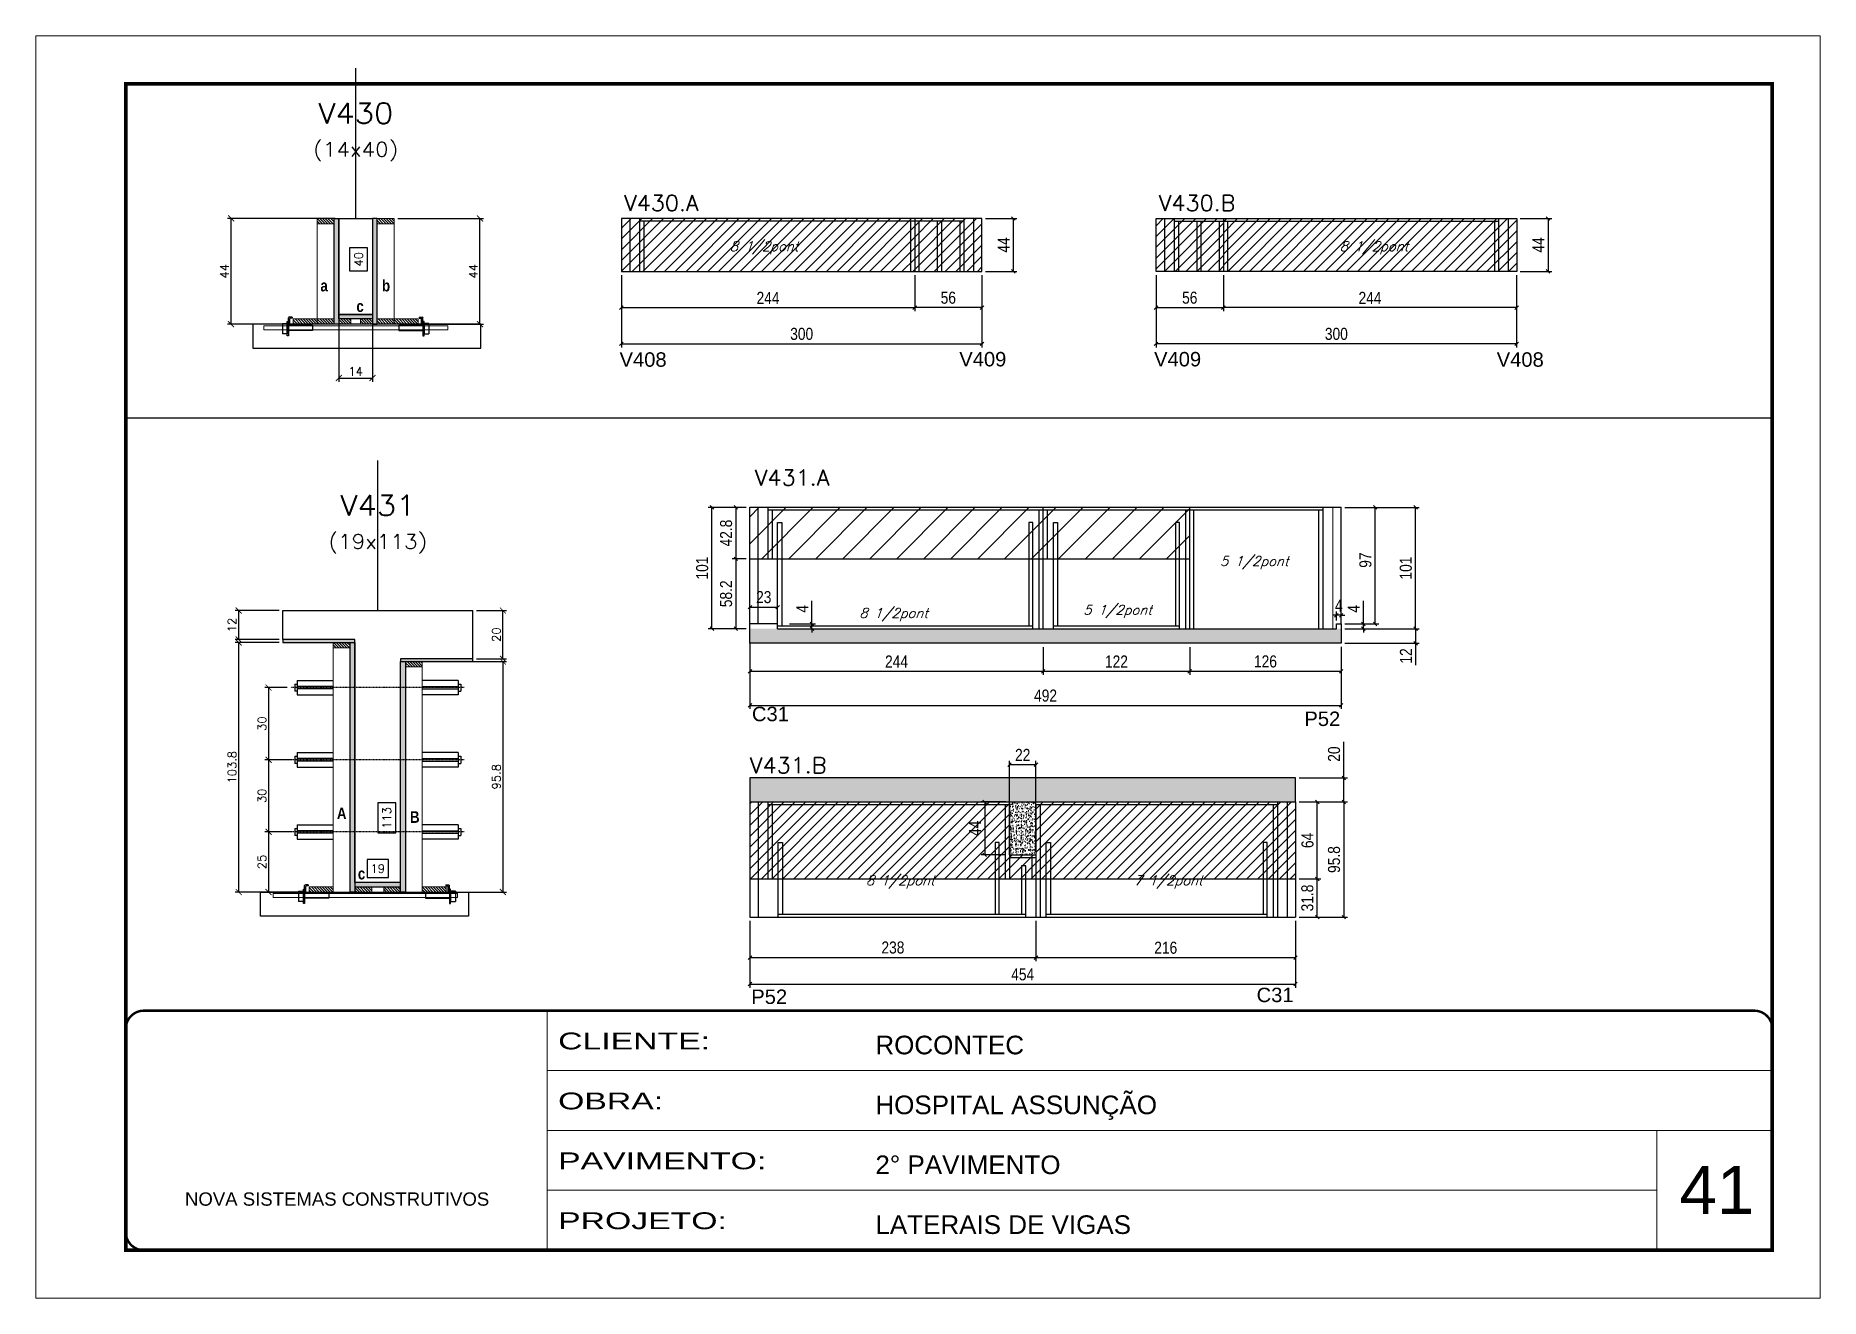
# Model space of a CAD drawing. Extents: x 137137 to 143418, y 10464 to 34486.
# Drawn here: x 137137 to 138622, y 21950 to 23000 of the extents above; entities that cross this region are included whole.
import ezdxf
from ezdxf.enums import TextEntityAlignment as Align

# ---------------------------------------------------------------- set-up
doc = ezdxf.new("R2010")
doc.units = 0
for name, pattern in [('CONTINUO', [0]), ('DASHED', [0.75, 0.5, -0.25]), ('HIDDEN', [0.375, 0.25, -0.125])]:
    doc.linetypes.add(name, pattern=pattern)
doc.layers.add('00 - FELIPE', color=2, linetype='Continuous', plot=False)
for name, color, linetype in [('5', 5, 'Continuous'), ('barrote', 251, 'Continuous'), ('COTA', 241, 'Continuous'), ('Cota Seção (2x)', 4, 'Continuous'), ('detalhes', 4, 'Continuous'), ('Painéis', 200, 'Continuous'), ('presilha', 1, 'Continuous'), ('Reaproveitamento', 251, 'Continuous'), ('SARR_2.2x7', 40, 'Continuous'), ('SARR_3.5x7', 81, 'Continuous'), ('TENSOR', 3, 'Continuous'), ('texto', 7, 'Continuous'), ('Texto de Titulo', 7, 'Continuous'), ('Texto Qtd Sarr', 242, 'Continuous')]:
    doc.layers.add(name, color=color, linetype=linetype)
for name, color, linetype, lineweight in [('CARIMBO', 255, 'Continuous', 9), ('CONCRETO', 251, 'Continuous', 25), ('Folhas', 255, 'Continuous', 9), ('Hachura', 251, 'Continuous', 9), ('Madeira', 126, 'Continuous', 18), ('Sarr 2.2x7', 40, 'Continuous', 9), ('SARRAFO DE PRESSAO', 251, 'DASHED', 9), ('SCO-___-LAJ', 2, 'Continuous', 0), ('Texto Seção', 7, 'Continuous', 15)]:
    doc.layers.add(name, color=color, linetype=linetype, lineweight=lineweight)
doc.styles.add('ARIAL', font='arial.ttf')
doc.styles.add('COTA TECNICA', font='techl___.ttf', dxfattribs={"height": 10})
doc.styles.add('REGUA-120', font='ROMANS.shx', dxfattribs={"height": 15})
doc.styles.add('Romans', font='romans.shx')
doc.styles.get("Standard").update_dxf_attribs({"font": 'arial.ttf'})
doc.styles.add('TECNICA', font='techb___.ttf', dxfattribs={"height": 10})
doc.styles.add('Tecnologia', font='')
doc.styles.get('Tecnologia').set_extended_font_data('Forgotten Futurist')
doc.dimstyles.new('Cota Seção (2x)', dxfattribs={"dimtxt": 7, "dimasz": 5, "dimexe": 3, "dimexo": 3, "dimgap": 2, "dimtad": 3, "dimdec": 1, "dimlfac": 0.5, "dimzin": 12, "dimdsep": 46, "dimtxsty": 'Romans', "dimblk": 'ARCHTICK', "dimcen": 0, "dimclrd": 4, "dimclre": 4, "dimclrt": 1, "dimadec": 1, "dimazin": 3, "dimtfac": 1, "dimtdec": 1, "dimtmove": 0, "dimatfit": 3, "dimldrblk": 'OBLIQUE', "dimfxl": 1, "dimtolj": 1, "dimtzin": 12, "dimarcsym": 0})
doc.dimstyles.new('Cota Seção interna', dxfattribs={"dimtxt": 7, "dimasz": 6, "dimexe": 0.18, "dimexo": 2, "dimgap": -4, "dimtad": 3, "dimdec": 1, "dimlfac": 0.5, "dimzin": 12, "dimdsep": 46, "dimtxsty": 'Romans', "dimblk": 'ARCHTICK', "dimcen": 0.09, "dimse1": 1, "dimse2": 1, "dimsd1": 1, "dimsd2": 1, "dimclrd": 180, "dimclre": 5, "dimclrt": 1, "dimadec": 0, "dimazin": 3, "dimtfac": 1, "dimtdec": 1, "dimtofl": 0, "dimtmove": 0, "dimatfit": 3, "dimldrblk": 'ARCHTICK', "dimfxl": 1, "dimtolj": 1, "dimtzin": 0, "dimarcsym": 0})
doc.dimstyles.new('PAINEL', dxfattribs={"dimtxt": 10, "dimasz": 3, "dimexe": 3, "dimexo": 3, "dimgap": 3, "dimtad": 1, "dimdec": 1, "dimzin": 12, "dimdsep": 46, "dimtxsty": 'COTA TECNICA', "dimblk1": 'OBLIQUE', "dimblk2": 'OBLIQUE', "dimsah": 1, "dimcen": 0.9, "dimclrd": 4, "dimclre": 4, "dimclrt": 240, "dimadec": 1, "dimazin": 3, "dimtfac": 1, "dimtdec": 1, "dimtmove": 0, "dimatfit": 3, "dimfxl": 1, "dimtolj": 1, "dimtzin": 12, "dimarcsym": 0})
pattern_1 = [(315, (160336.1688, 14530.4116), (1.12253202, 1.12253202), [])]
pattern_2 = [(315, (160346.1688, 14530.4116), (1.12253202, 1.12253202), [])]
pattern_3 = [(45, (248.1274, -6647.7654), (-4.49012806, 4.49012806), [])]
pattern_4 = [(45, (-1176.7, -189.993), (-4.49012806, 4.49012806), [])]
pattern_5 = [(45, (-1169.155, -208.496), (-11.2253202, 11.2253202), [])]

msp = doc.modelspace()

# ---------------------------------------------------------------- texts
at = {"layer": '5', "linetype": 'Continuous'}
for s, rotation, p in [('V408', 0.00004, (137623.14, 22724.73)), ('V409', 0.00004, (137905.83, 22725.02)), ('V409', 359.99996, (138067.93, 22725.02)), ('V408', 359.99996, (138353.04, 22724.73)), ('C31', 0.00004, (137733.29, 22429.96)), ('P52', 0.00004, (138193, 22425.96)), ('P52', 0.00004, (137732.74, 22194.81)), ('C31', 0.00004, (138153.24, 22196.31))]:
    msp.add_text(s, height=12, rotation=rotation, dxfattribs=at).set_placement(p)
at = {"layer": 'CARIMBO', "style": 'ARIAL'}
msp.add_text('41', height=40, dxfattribs=at).set_placement((138505.15, 22020.17))
at = {"layer": 'detalhes', "style": 'TECNICA'}
for s, p in [('a', (137374.24, 22787.39)), ('b', (137425.48, 22787.38)), ('c', (137404.15, 22770.29)), ('A', (137387.95, 22348.57)), ('B', (137448.78, 22345.41)), ('c', (137405.37, 22298.38))]:
    msp.add_text(s, height=9.6, dxfattribs=at).set_placement(p)
at = {"layer": 'texto', "color": 2, "char_height": 8, "attachment_point": 5, "style": 'Romans'}
for s, insert in [('{\\Q19;\\C256;8 1/2pont}', (137743.41, 22823.65)), ('{\\Q19;\\C256;8 1/2pont}', (138250.92, 22823.65)), ('{\\Q19;\\C256;5 1/2pont}', (138151.25, 22561.82)), ('{\\Q19;\\C256;5 1/2pont}', (138037.52, 22521.25)), ('{\\Q19;\\C256;8 1/2pont}', (137851.21, 22518.59)), ('{\\Q19;\\C256;8 1/2pont}', (137856.78, 22296.28)), ('{\\Q19;\\C256;7 1/2pont}', (138079.78, 22296.28))]:
    msp.add_mtext(s, dxfattribs=dict(at, insert=insert))
at = {"layer": 'Texto Seção', "style": 'REGUA-120', "width": 1.05}
for s, p in [('V430.A', (137626.91, 22854.38)), ('V430.B', (138071.84, 22854.38)), ('V431.A', (137735.71, 22626)), ('V431.B', (137731.6, 22386.77))]:
    msp.add_text(s, height=13, dxfattribs=at).set_placement(p)

# ---------------------------------------------------------------- blocks, each defined once
blk = doc.blocks.new('9999999999')
at = {"color": 30, "linetype": 'CONTINUO'}
for p, q in [((98564.6, 34230.2), (98564.6, 34429.4)), ((98564.6, 34379.6), (99584, 34379.6)), ((98564.6, 34329.8), (99488, 34329.8)), ((99584, 34329.8), (99488, 34329.8)), ((99488, 34329.8), (99488, 34230.2)), ((98564.6, 34280), (99488, 34280))]:
    blk.add_line(p, q, dxfattribs=at)
at = {"color": 30, "linetype": 'CONTINUO', "const_width": 2}
blk.add_lwpolyline([(99584, 34230.2), (99584, 34414.4, 0.414214), (99569, 34429.4), (98229, 34429.4, 0.414214), (98214, 34414.4), (98214, 34245.2, 0.414214), (98229, 34230.2), (99584, 34230.2)], format="xyb", dxfattribs=at)
at = {"layer": 'Folhas'}
blk.add_lwpolyline([(98139, 34190.2), (99624, 34190.2), (99624, 35240.2), (98139, 35240.2)], close=True, dxfattribs=at)
at = {"layer": 'Folhas', "color": 30, "const_width": 3}
blk.add_lwpolyline([(98214, 34230.2), (99584, 34230.2), (99584, 35200.2), (98214, 35200.2)], close=True, dxfattribs=at)
at = {"color": 7, "linetype": 'Continuous', "ltscale": 5, "style": 'ARIAL'}
for s, height, p in [('ROCONTEC', 15.48, (98837.7, 34393.1)), ('HOSPITAL ASSUNÇÃO', 15.483, (98837.7, 34343.3)), ('2° PAVIMENTO', 15.483, (98837.7, 34293.5)), ('NOVA SISTEMAS CONSTRUTIVOS', 11.059, (98263.2, 34267.2)), ('LATERAIS DE VIGAS', 15.483, (98837.7, 34243.7))]:
    blk.add_text(s, height=height, dxfattribs=at).set_placement(p)
at = {"layer": 'Folhas', "color": 7, "style": 'Tecnologia', "width": 1.5}
for s, p in [('CLIENTE:', (98573.7, 34397.2)), ('OBRA:', (98573.7, 34347.3)), ('PAVIMENTO:', (98573.7, 34297.5)), ('PROJETO:', (98573.7, 34247.7))]:
    blk.add_text(s, height=14, dxfattribs=at).set_placement(p)
blk = doc.blocks.new('_Oblique')
at = {"color": 0, "linetype": 'ByBlock', "lineweight": -2}
blk.add_line((-0.5, -0.5), (0.5, 0.5), dxfattribs=at)
blk = doc.blocks.new('*D1441')
at = {"layer": 'COTA', "color": 4, "linetype": 'ByBlock', "lineweight": -2, "transparency": 16777216}
for p, q in [((137624.7, 22801), (137624.7, 22740.8)), ((137924.7, 22801), (137924.7, 22740.8)), ((137624.7, 22743.8), (137924.7, 22743.8))]:
    blk.add_line(p, q, dxfattribs=at)
at = {"layer": 'Defpoints', "color": 0, "linetype": 'ByBlock', "transparency": 16777216}
for p in [(137624.7, 22804), (137924.7, 22804), (137924.7, 22743.8)]:
    blk.add_point(p, dxfattribs=at)
at = {"layer": 'COTA', "color": 4, "linetype": 'ByBlock', "lineweight": -2, "transparency": 16777216, "xscale": 3, "yscale": 3, "zscale": 3, "rotation": 180}
blk.add_blockref('_Oblique', (137624.7, 22743.8), dxfattribs=at)
at = {"layer": 'COTA', "color": 4, "linetype": 'ByBlock', "lineweight": -2, "transparency": 16777216, "xscale": 3, "yscale": 3, "zscale": 3}
blk.add_blockref('_Oblique', (137924.7, 22743.8), dxfattribs=at)
at = {"layer": 'COTA', "color": 240, "linetype": 'ByBlock', "transparency": 16777216, "insert": (137774.7, 22752), "char_height": 10, "attachment_point": 5, "style": 'COTA TECNICA'}
blk.add_mtext('\\A1;300', dxfattribs=at)
blk = doc.blocks.new('*D1442')
at = {"layer": 'COTA', "color": 4, "linetype": 'ByBlock', "lineweight": -2, "transparency": 16777216}
for p, q in [((137624.7, 22801), (137624.7, 22770.9)), ((137868.7, 22801), (137868.7, 22770.9)), ((137624.7, 22773.9), (137868.7, 22773.9))]:
    blk.add_line(p, q, dxfattribs=at)
at = {"layer": 'Defpoints', "color": 0, "linetype": 'ByBlock', "transparency": 16777216}
for p in [(137624.7, 22804), (137868.7, 22804), (137868.7, 22773.9)]:
    blk.add_point(p, dxfattribs=at)
at = {"layer": 'COTA', "color": 4, "linetype": 'ByBlock', "lineweight": -2, "transparency": 16777216, "xscale": 3, "yscale": 3, "zscale": 3, "rotation": 180}
blk.add_blockref('_Oblique', (137624.7, 22773.9), dxfattribs=at)
at = {"layer": 'COTA', "color": 4, "linetype": 'ByBlock', "lineweight": -2, "transparency": 16777216, "xscale": 3, "yscale": 3, "zscale": 3}
blk.add_blockref('_Oblique', (137868.7, 22773.9), dxfattribs=at)
at = {"layer": 'COTA', "color": 240, "linetype": 'ByBlock', "transparency": 16777216, "insert": (137746.7, 22782), "char_height": 10, "attachment_point": 5, "style": 'COTA TECNICA'}
blk.add_mtext('\\A1;244', dxfattribs=at)
blk = doc.blocks.new('*D1443')
at = {"layer": 'COTA', "color": 4, "linetype": 'ByBlock', "lineweight": -2, "transparency": 16777216}
for p, q in [((137868.7, 22801), (137868.7, 22770.9)), ((137924.7, 22801), (137924.7, 22770.9)), ((137924.7, 22773.9), (137868.7, 22773.9))]:
    blk.add_line(p, q, dxfattribs=at)
at = {"layer": 'Defpoints', "color": 0, "linetype": 'ByBlock', "transparency": 16777216}
for p in [(137868.7, 22804), (137924.7, 22804), (137868.7, 22773.9)]:
    blk.add_point(p, dxfattribs=at)
at = {"layer": 'COTA', "color": 4, "linetype": 'ByBlock', "lineweight": -2, "transparency": 16777216, "xscale": 3, "yscale": 3, "zscale": 3, "rotation": 180}
blk.add_blockref('_Oblique', (137868.7, 22773.9), dxfattribs=at)
at = {"layer": 'COTA', "color": 4, "linetype": 'ByBlock', "lineweight": -2, "transparency": 16777216, "xscale": 3, "yscale": 3, "zscale": 3}
blk.add_blockref('_Oblique', (137924.7, 22773.9), dxfattribs=at)
at = {"layer": 'COTA', "color": 240, "linetype": 'ByBlock', "transparency": 16777216, "insert": (137896.7, 22782.1), "char_height": 10, "attachment_point": 5, "style": 'COTA TECNICA'}
blk.add_mtext('\\A1;56', dxfattribs=at)
blk = doc.blocks.new('*D1444')
at = {"layer": 'COTA', "color": 4, "linetype": 'ByBlock', "lineweight": -2, "transparency": 16777216}
for p, q in [((137927.7, 22848), (137953.8, 22848)), ((137950.8, 22804), (137950.8, 22848)), ((137927.7, 22804), (137953.8, 22804))]:
    blk.add_line(p, q, dxfattribs=at)
at = {"layer": 'Defpoints', "color": 0, "linetype": 'ByBlock', "transparency": 16777216}
for p in [(137924.7, 22848), (137950.8, 22848), (137924.7, 22804)]:
    blk.add_point(p, dxfattribs=at)
at = {"layer": 'COTA', "color": 4, "linetype": 'ByBlock', "lineweight": -2, "transparency": 16777216, "xscale": 3, "yscale": 3, "zscale": 3}
for p, rotation in [((137950.8, 22848), 90), ((137950.8, 22804), 270)]:
    blk.add_blockref('_Oblique', p, dxfattribs=dict(at, rotation=rotation))
at = {"layer": 'COTA', "color": 240, "linetype": 'ByBlock', "transparency": 16777216, "insert": (137942.8, 22826), "char_height": 10, "attachment_point": 5, "rotation": 90, "style": 'COTA TECNICA'}
blk.add_mtext('\\A1;44', dxfattribs=at)
blk = doc.blocks.new('*D1445')
at = {"layer": 'COTA', "color": 4, "linetype": 'ByBlock', "lineweight": -2, "transparency": 16777216}
for p, q in [((138069.6, 22801), (138069.6, 22740.8)), ((138369.6, 22801), (138369.6, 22740.8)), ((138369.6, 22743.8), (138069.6, 22743.8))]:
    blk.add_line(p, q, dxfattribs=at)
at = {"layer": 'Defpoints', "color": 0, "linetype": 'ByBlock', "transparency": 16777216}
for p in [(138069.6, 22804), (138369.6, 22804), (138069.6, 22743.8)]:
    blk.add_point(p, dxfattribs=at)
at = {"layer": 'COTA', "color": 4, "linetype": 'ByBlock', "lineweight": -2, "transparency": 16777216, "xscale": 3, "yscale": 3, "zscale": 3, "rotation": 180}
blk.add_blockref('_Oblique', (138069.6, 22743.8), dxfattribs=at)
at = {"layer": 'COTA', "color": 4, "linetype": 'ByBlock', "lineweight": -2, "transparency": 16777216, "xscale": 3, "yscale": 3, "zscale": 3}
blk.add_blockref('_Oblique', (138369.6, 22743.8), dxfattribs=at)
at = {"layer": 'COTA', "color": 240, "linetype": 'ByBlock', "transparency": 16777216, "insert": (138219.6, 22752), "char_height": 10, "attachment_point": 5, "style": 'COTA TECNICA'}
blk.add_mtext('\\A1;300', dxfattribs=at)
blk = doc.blocks.new('*D1446')
at = {"layer": 'COTA', "color": 4, "linetype": 'ByBlock', "lineweight": -2, "transparency": 16777216}
for p, q in [((138125.6, 22801), (138125.6, 22770.9)), ((138369.6, 22801), (138369.6, 22770.9)), ((138369.6, 22773.9), (138125.6, 22773.9))]:
    blk.add_line(p, q, dxfattribs=at)
at = {"layer": 'Defpoints', "color": 0, "linetype": 'ByBlock', "transparency": 16777216}
for p in [(138125.6, 22804), (138369.6, 22804), (138125.6, 22773.9)]:
    blk.add_point(p, dxfattribs=at)
at = {"layer": 'COTA', "color": 4, "linetype": 'ByBlock', "lineweight": -2, "transparency": 16777216, "xscale": 3, "yscale": 3, "zscale": 3, "rotation": 180}
blk.add_blockref('_Oblique', (138125.6, 22773.9), dxfattribs=at)
at = {"layer": 'COTA', "color": 4, "linetype": 'ByBlock', "lineweight": -2, "transparency": 16777216, "xscale": 3, "yscale": 3, "zscale": 3}
blk.add_blockref('_Oblique', (138369.6, 22773.9), dxfattribs=at)
at = {"layer": 'COTA', "color": 240, "linetype": 'ByBlock', "transparency": 16777216, "insert": (138247.6, 22782), "char_height": 10, "attachment_point": 5, "style": 'COTA TECNICA'}
blk.add_mtext('\\A1;244', dxfattribs=at)
blk = doc.blocks.new('*D1447')
at = {"layer": 'COTA', "color": 4, "linetype": 'ByBlock', "lineweight": -2, "transparency": 16777216}
for p, q in [((138069.6, 22801), (138069.6, 22770.9)), ((138125.6, 22801), (138125.6, 22770.9)), ((138069.6, 22773.9), (138125.6, 22773.9))]:
    blk.add_line(p, q, dxfattribs=at)
at = {"layer": 'Defpoints', "color": 0, "linetype": 'ByBlock', "transparency": 16777216}
for p in [(138069.6, 22804), (138125.6, 22804), (138125.6, 22773.9)]:
    blk.add_point(p, dxfattribs=at)
at = {"layer": 'COTA', "color": 4, "linetype": 'ByBlock', "lineweight": -2, "transparency": 16777216, "xscale": 3, "yscale": 3, "zscale": 3, "rotation": 180}
blk.add_blockref('_Oblique', (138069.6, 22773.9), dxfattribs=at)
at = {"layer": 'COTA', "color": 4, "linetype": 'ByBlock', "lineweight": -2, "transparency": 16777216, "xscale": 3, "yscale": 3, "zscale": 3}
blk.add_blockref('_Oblique', (138125.6, 22773.9), dxfattribs=at)
at = {"layer": 'COTA', "color": 240, "linetype": 'ByBlock', "transparency": 16777216, "insert": (138097.6, 22782.1), "char_height": 10, "attachment_point": 5, "style": 'COTA TECNICA'}
blk.add_mtext('\\A1;56', dxfattribs=at)
blk = doc.blocks.new('*D1448')
at = {"layer": 'COTA', "color": 4, "linetype": 'ByBlock', "lineweight": -2, "transparency": 16777216}
for p, q in [((138372.6, 22848), (138398.8, 22848)), ((138395.8, 22848), (138395.8, 22804)), ((138372.6, 22804), (138398.8, 22804))]:
    blk.add_line(p, q, dxfattribs=at)
at = {"layer": 'Defpoints', "color": 0, "linetype": 'ByBlock', "transparency": 16777216}
for p in [(138369.6, 22848), (138369.6, 22804), (138395.8, 22804)]:
    blk.add_point(p, dxfattribs=at)
at = {"layer": 'COTA', "color": 4, "linetype": 'ByBlock', "lineweight": -2, "transparency": 16777216, "xscale": 3, "yscale": 3, "zscale": 3}
for p, rotation in [((138395.8, 22848), 90), ((138395.8, 22804), 270)]:
    blk.add_blockref('_Oblique', p, dxfattribs=dict(at, rotation=rotation))
at = {"layer": 'COTA', "color": 240, "linetype": 'ByBlock', "transparency": 16777216, "insert": (138387.7, 22826), "char_height": 10, "attachment_point": 5, "rotation": 90, "style": 'COTA TECNICA'}
blk.add_mtext('\\A1;44', dxfattribs=at)
blk = doc.blocks.new('_ArchTick')
at = {"color": 0, "linetype": 'ByBlock', "const_width": 0.15}
blk.add_lwpolyline([(-0.5, -0.5), (0.5, 0.5)], dxfattribs=at)
blk = doc.blocks.new('*D1449')
at = {"layer": 'COTA', "color": 4, "lineweight": -2, "transparency": 16777216}
for p, q in [((137386.5, 22848.1), (137296.9, 22848.1)), ((137299.9, 22760.1), (137299.9, 22848.1)), ((137348.5, 22760.1), (137296.9, 22760.1))]:
    blk.add_line(p, q, dxfattribs=at)
at = {"layer": 'Defpoints', "color": 0, "transparency": 16777216}
for p in [(137299.9, 22848.1), (137389.5, 22848.1), (137351.5, 22760.1)]:
    blk.add_point(p, dxfattribs=at)
at = {"layer": 'COTA', "color": 4, "lineweight": -2, "transparency": 16777216, "xscale": 5, "yscale": 5, "zscale": 5}
for p, rotation in [((137299.9, 22848.1), 90), ((137299.9, 22760.1), 270)]:
    blk.add_blockref('_ArchTick', p, dxfattribs=dict(at, rotation=rotation))
at = {"layer": 'COTA', "color": 1, "transparency": 16777216, "insert": (137294.4, 22804.1), "char_height": 7, "attachment_point": 5, "rotation": 90, "style": 'Romans'}
blk.add_mtext('\\A1;44', dxfattribs=at)
blk = doc.blocks.new('*D1450')
at = {"layer": 'COTA', "color": 4, "lineweight": -2, "transparency": 16777216}
for p, q in [((137438.5, 22848.1), (137510, 22848.1)), ((137507, 22760.1), (137507, 22848.1)), ((137458.5, 22760.1), (137510, 22760.1))]:
    blk.add_line(p, q, dxfattribs=at)
at = {"layer": 'Defpoints', "color": 0, "transparency": 16777216}
for p in [(137435.5, 22848.1), (137507, 22848.1), (137455.5, 22760.1)]:
    blk.add_point(p, dxfattribs=at)
at = {"layer": 'COTA', "color": 4, "lineweight": -2, "transparency": 16777216, "xscale": 5, "yscale": 5, "zscale": 5}
for p, rotation in [((137507, 22848.1), 90), ((137507, 22760.1), 270)]:
    blk.add_blockref('_ArchTick', p, dxfattribs=dict(at, rotation=rotation))
at = {"layer": 'COTA', "color": 1, "transparency": 16777216, "insert": (137501.5, 22804.1), "char_height": 7, "attachment_point": 5, "rotation": 90, "style": 'Romans'}
blk.add_mtext('\\A1;44', dxfattribs=at)
blk = doc.blocks.new('*D1451')
at = {"layer": 'Cota Seção (2x)', "color": 180, "lineweight": -2, "transparency": 16777216}
for p, q in [((137413.5, 22823.7), (137398.5, 22823.7)), ((137398.5, 22823.7), (137398.5, 22804.4)), ((137413.5, 22804.4), (137413.5, 22823.7)), ((137398.5, 22804.4), (137413.5, 22804.4))]:
    blk.add_line(p, q, dxfattribs=at)
at = {"layer": 'Defpoints', "color": 0, "transparency": 16777216}
for p in [(137417.5, 22848.1), (137417.5, 22848.1), (137417.5, 22768.1)]:
    blk.add_point(p, dxfattribs=at)
at = {"layer": 'Cota Seção (2x)', "color": 1, "transparency": 16777216, "insert": (137406, 22814.1), "char_height": 7, "attachment_point": 5, "rotation": 90, "style": 'Romans'}
blk.add_mtext('\\A1;40', dxfattribs=at)
blk = doc.blocks.new('titulo1')
at = {"layer": 'Defpoints', "color": 252, "linetype": 'HIDDEN', "ltscale": 2}
blk.add_line((0, 0), (0, 125), dxfattribs=at)
at = {"layer": 'Defpoints', "style": 'Romans', "oblique": 15}
blk.add_attdef('FOLHA', text='', height=10, dxfattribs=at).set_placement((0, 15.6), align=Align.MIDDLE_CENTER)
at = {"layer": 'Texto Qtd Sarr', "color": 3, "style": 'Romans', "oblique": 15}
for tag, height, p in [('TITULO', 17, (0, 71.4)), ('SEÇÃO', 12, (0, 41.5))]:
    blk.add_attdef(tag, text='', height=height, dxfattribs=at).set_placement(p, align=Align.MIDDLE_CENTER)
blk = doc.blocks.new('PRESILHA METÁLICA 1')
at = {"layer": 'presilha'}
for p, q in [((0, 13), (6, 13)), ((0, 13), (0, 0)), ((6, 0), (0, 0)), ((6, 15.5), (7.5, 15.5)), ((6, -2.5), (6, 15.5)), ((6, 13), (6, 0)), ((7.5, 10.6), (7.5, 19.9)), ((7.5, 15.5), (7.5, -2.5)), ((37.5, 4.1), (7.5, 4.1)), ((12, 21), (8.6, 21)), ((9, 11.6), (9, 18.9)), ((12, 19.5), (9.6, 19.5)), ((37.5, 11), (9.6, 11)), ((12, 21), (12, 19.5)), ((37.5, 11), (37.5, 4.1)), ((7.5, -2.5), (6, -2.5))]:
    blk.add_line(p, q, dxfattribs=at)
for centre, radius, start, end in [((8.6, 19.9), 1.14, 90, 180), ((9.6, 18.9), 0.57, 90, 180), ((9.6, 11.6), 0.57, 180, 270)]:
    blk.add_arc(centre, radius, start, end, dxfattribs=at)
blk = doc.blocks.new('*D1395')
at = {"layer": 'COTA', "color": 4, "lineweight": -2, "transparency": 16777216}
for p, q in [((137389.5, 22761.5), (137389.5, 22712.3)), ((137417.5, 22761.5), (137417.5, 22712.3)), ((137389.5, 22715.3), (137417.5, 22715.3))]:
    blk.add_line(p, q, dxfattribs=at)
at = {"layer": 'Defpoints', "color": 0, "transparency": 16777216}
for p in [(137389.5, 22764.5), (137417.5, 22764.5), (137417.5, 22715.3)]:
    blk.add_point(p, dxfattribs=at)
at = {"layer": 'COTA', "color": 4, "lineweight": -2, "transparency": 16777216, "xscale": 5, "yscale": 5, "zscale": 5, "rotation": 180}
blk.add_blockref('_ArchTick', (137389.5, 22715.3), dxfattribs=at)
at = {"layer": 'COTA', "color": 4, "lineweight": -2, "transparency": 16777216, "xscale": 5, "yscale": 5, "zscale": 5}
blk.add_blockref('_ArchTick', (137417.5, 22715.3), dxfattribs=at)
at = {"layer": 'COTA', "color": 1, "transparency": 16777216, "insert": (137403.5, 22720.8), "char_height": 7, "attachment_point": 5, "style": 'Romans'}
blk.add_mtext('\\A1;14', dxfattribs=at)
blk = doc.blocks.new('*D1396')
at = {"layer": 'COTA', "color": 4, "lineweight": -2, "transparency": 16777216}
for p, q in [((137340, 22495.5), (137303.2, 22495.5)), ((137306.2, 22287.9), (137306.2, 22495.5)), ((137357.6, 22287.9), (137303.2, 22287.9))]:
    blk.add_line(p, q, dxfattribs=at)
at = {"layer": 'Defpoints', "color": 0, "transparency": 16777216}
for p in [(137306.2, 22495.5), (137343, 22495.5), (137360.6, 22287.9)]:
    blk.add_point(p, dxfattribs=at)
at = {"layer": 'COTA', "color": 4, "lineweight": -2, "transparency": 16777216, "xscale": 5, "yscale": 5, "zscale": 5}
for p, rotation in [((137306.2, 22495.5), 90), ((137306.2, 22287.9), 270)]:
    blk.add_blockref('_ArchTick', p, dxfattribs=dict(at, rotation=rotation))
at = {"layer": 'COTA', "color": 1, "transparency": 16777216, "insert": (137300.7, 22391.7), "char_height": 7, "attachment_point": 5, "rotation": 90, "style": 'Romans'}
blk.add_mtext('\\A1;103.8', dxfattribs=at)
blk = doc.blocks.new('*D1397')
at = {"layer": 'COTA', "color": 4, "lineweight": -2, "transparency": 16777216}
for p, q in [((137340, 22521.9), (137303.2, 22521.9)), ((137306.2, 22497.9), (137306.2, 22521.9)), ((137340, 22497.9), (137303.2, 22497.9))]:
    blk.add_line(p, q, dxfattribs=at)
at = {"layer": 'Defpoints', "color": 0, "transparency": 16777216}
for p in [(137306.2, 22521.9), (137343, 22521.9), (137343, 22497.9)]:
    blk.add_point(p, dxfattribs=at)
at = {"layer": 'COTA', "color": 4, "lineweight": -2, "transparency": 16777216, "xscale": 5, "yscale": 5, "zscale": 5}
for p, rotation in [((137306.2, 22521.9), 90), ((137306.2, 22497.9), 270)]:
    blk.add_blockref('_ArchTick', p, dxfattribs=dict(at, rotation=rotation))
at = {"layer": 'COTA', "color": 1, "transparency": 16777216, "insert": (137300.7, 22509.9), "char_height": 7, "attachment_point": 5, "rotation": 90, "style": 'Romans'}
blk.add_mtext('\\A1;12', dxfattribs=at)
blk = doc.blocks.new('*D1398')
at = {"layer": 'Cota Seção (2x)', "color": 180, "lineweight": -2, "transparency": 16777216}
for p, q in [((137437, 22362), (137422, 22362)), ((137422, 22362), (137422, 22337)), ((137437, 22337), (137437, 22362)), ((137422, 22337), (137437, 22337))]:
    blk.add_line(p, q, dxfattribs=at)
at = {"layer": 'Defpoints', "color": 0, "transparency": 16777216}
for p in [(137403, 22521.9), (137441, 22521.9), (137403, 22295.9)]:
    blk.add_point(p, dxfattribs=at)
at = {"layer": 'Cota Seção (2x)', "color": 1, "transparency": 16777216, "insert": (137429.5, 22349.5), "char_height": 7, "attachment_point": 5, "rotation": 90, "style": 'Romans'}
blk.add_mtext('\\A1;113', dxfattribs=at)
blk = doc.blocks.new('*D1399')
at = {"layer": 'Cota Seção (2x)', "color": 180, "lineweight": -2, "transparency": 16777216}
for p, q in [((137431, 22314.9), (137413, 22314.9)), ((137413, 22314.9), (137413, 22299.9)), ((137431, 22299.9), (137431, 22314.9)), ((137413, 22299.9), (137431, 22299.9))]:
    blk.add_line(p, q, dxfattribs=at)
at = {"layer": 'Defpoints', "color": 0, "transparency": 16777216}
for p in [(137403, 22295.9), (137403, 22287.9), (137441, 22287.9)]:
    blk.add_point(p, dxfattribs=at)
at = {"layer": 'Cota Seção (2x)', "color": 1, "transparency": 16777216, "insert": (137422, 22307.4), "char_height": 7, "attachment_point": 5, "style": 'Romans'}
blk.add_mtext('\\A1;19', dxfattribs=at)
blk = doc.blocks.new('*D1400')
at = {"layer": 'COTA', "color": 4, "lineweight": -2, "transparency": 16777216}
for p, q in [((137462, 22479.5), (137529.1, 22479.5)), ((137526.1, 22479.5), (137526.1, 22287.9)), ((137462, 22287.9), (137529.1, 22287.9))]:
    blk.add_line(p, q, dxfattribs=at)
at = {"layer": 'Defpoints', "color": 0, "transparency": 16777216}
for p in [(137459, 22479.5), (137459, 22287.9), (137526.1, 22287.9)]:
    blk.add_point(p, dxfattribs=at)
at = {"layer": 'COTA', "color": 4, "lineweight": -2, "transparency": 16777216, "xscale": 5, "yscale": 5, "zscale": 5}
for p, rotation in [((137526.1, 22479.5), 90), ((137526.1, 22287.9), 270)]:
    blk.add_blockref('_ArchTick', p, dxfattribs=dict(at, rotation=rotation))
at = {"layer": 'COTA', "color": 1, "transparency": 16777216, "insert": (137520.6, 22383.7), "char_height": 7, "attachment_point": 5, "rotation": 90, "style": 'Romans'}
blk.add_mtext('\\A1;95.8', dxfattribs=at)
blk = doc.blocks.new('*D1401')
at = {"layer": 'COTA', "color": 4, "lineweight": -2, "transparency": 16777216}
for p, q in [((137346.6, 22337.9), (137328.1, 22337.9)), ((137331.1, 22337.9), (137331.1, 22287.9)), ((137346.6, 22287.9), (137328.1, 22287.9))]:
    blk.add_line(p, q, dxfattribs=at)
at = {"layer": 'Defpoints', "color": 0, "transparency": 16777216}
for p in [(137349.6, 22337.9), (137331.1, 22287.9), (137349.6, 22287.9)]:
    blk.add_point(p, dxfattribs=at)
at = {"layer": 'COTA', "color": 4, "lineweight": -2, "transparency": 16777216, "xscale": 5, "yscale": 5, "zscale": 5}
for p, rotation in [((137331.1, 22337.9), 90), ((137331.1, 22287.9), 270)]:
    blk.add_blockref('_ArchTick', p, dxfattribs=dict(at, rotation=rotation))
at = {"layer": 'COTA', "color": 1, "transparency": 16777216, "insert": (137325.6, 22312.9), "char_height": 7, "attachment_point": 5, "rotation": 90, "style": 'Romans'}
blk.add_mtext('\\A1;25', dxfattribs=at)
blk = doc.blocks.new('*D1402')
at = {"layer": 'COTA', "color": 4, "linetype": 'ByBlock', "lineweight": -2, "transparency": 16777216}
for p, q in [((137731.6, 22491.4), (137731.6, 22468.5)), ((137975.6, 22491.4), (137975.6, 22468.5)), ((137731.6, 22471.5), (137975.6, 22471.5))]:
    blk.add_line(p, q, dxfattribs=at)
at = {"layer": 'Defpoints', "color": 0, "linetype": 'ByBlock', "transparency": 16777216}
for p in [(137731.6, 22494.4), (137975.6, 22494.4), (137975.6, 22471.5)]:
    blk.add_point(p, dxfattribs=at)
at = {"layer": 'COTA', "color": 4, "linetype": 'ByBlock', "lineweight": -2, "transparency": 16777216, "xscale": 3, "yscale": 3, "zscale": 3, "rotation": 180}
blk.add_blockref('_Oblique', (137731.6, 22471.5), dxfattribs=at)
at = {"layer": 'COTA', "color": 4, "linetype": 'ByBlock', "lineweight": -2, "transparency": 16777216, "xscale": 3, "yscale": 3, "zscale": 3}
blk.add_blockref('_Oblique', (137975.6, 22471.5), dxfattribs=at)
at = {"layer": 'COTA', "color": 240, "linetype": 'ByBlock', "transparency": 16777216, "insert": (137853.6, 22479.6), "char_height": 10, "attachment_point": 5, "style": 'COTA TECNICA'}
blk.add_mtext('\\A1;244', dxfattribs=at)
blk = doc.blocks.new('*D1696')
at = {"layer": 'COTA', "color": 4, "linetype": 'ByBlock', "lineweight": -2, "transparency": 16777216}
for p, q in [((137944.6, 22362.8), (137924, 22362.8)), ((137927, 22362.8), (137927, 22318.8)), ((137944.6, 22318.8), (137924, 22318.8))]:
    blk.add_line(p, q, dxfattribs=at)
at = {"layer": 'Defpoints', "color": 0, "linetype": 'ByBlock', "transparency": 16777216}
for p in [(137947.6, 22362.8), (137927, 22318.8), (137947.6, 22318.8)]:
    blk.add_point(p, dxfattribs=at)
at = {"layer": 'COTA', "color": 4, "linetype": 'ByBlock', "lineweight": -2, "transparency": 16777216, "xscale": 3, "yscale": 3, "zscale": 3}
for p, rotation in [((137927, 22362.8), 90), ((137927, 22318.8), 270)]:
    blk.add_blockref('_Oblique', p, dxfattribs=dict(at, rotation=rotation))
at = {"layer": 'COTA', "color": 240, "linetype": 'ByBlock', "transparency": 16777216, "insert": (137918.9, 22340.8), "char_height": 10, "attachment_point": 5, "rotation": 90, "style": 'COTA TECNICA'}
blk.add_mtext('\\A1;44', dxfattribs=at)
blk = doc.blocks.new('*D1403')
at = {"layer": 'COTA', "color": 4, "linetype": 'ByBlock', "lineweight": -2, "transparency": 16777216}
for p, q in [((137947.6, 22321.8), (137947.6, 22396.9)), ((137947.6, 22393.9), (137969.6, 22393.9)), ((137969.6, 22321.8), (137969.6, 22396.9))]:
    blk.add_line(p, q, dxfattribs=at)
at = {"layer": 'Defpoints', "color": 0, "linetype": 'ByBlock', "transparency": 16777216}
for p in [(137969.6, 22393.9), (137947.6, 22318.8), (137969.6, 22318.8)]:
    blk.add_point(p, dxfattribs=at)
at = {"layer": 'COTA', "color": 4, "linetype": 'ByBlock', "lineweight": -2, "transparency": 16777216, "xscale": 3, "yscale": 3, "zscale": 3, "rotation": 180}
blk.add_blockref('_Oblique', (137947.6, 22393.9), dxfattribs=at)
at = {"layer": 'COTA', "color": 4, "linetype": 'ByBlock', "lineweight": -2, "transparency": 16777216, "xscale": 3, "yscale": 3, "zscale": 3}
blk.add_blockref('_Oblique', (137969.6, 22393.9), dxfattribs=at)
at = {"layer": 'COTA', "color": 240, "linetype": 'ByBlock', "transparency": 16777216, "insert": (137958.6, 22401.9), "char_height": 10, "attachment_point": 5, "style": 'COTA TECNICA'}
blk.add_mtext('\\A1;22', dxfattribs=at)
blk = doc.blocks.new('*D1404')
at = {"layer": 'COTA', "color": 4, "linetype": 'ByBlock', "lineweight": -2, "transparency": 16777216}
for p, q in [((138188.6, 22362.8), (138228.8, 22362.8)), ((138225.8, 22362.8), (138225.8, 22267)), ((138188.6, 22267), (138228.8, 22267))]:
    blk.add_line(p, q, dxfattribs=at)
at = {"layer": 'Defpoints', "color": 0, "linetype": 'ByBlock', "transparency": 16777216}
for p in [(138185.6, 22362.8), (138185.6, 22267), (138225.8, 22267)]:
    blk.add_point(p, dxfattribs=at)
at = {"layer": 'COTA', "color": 4, "linetype": 'ByBlock', "lineweight": -2, "transparency": 16777216, "xscale": 3, "yscale": 3, "zscale": 3}
for p, rotation in [((138225.8, 22362.8), 90), ((138225.8, 22267), 270)]:
    blk.add_blockref('_Oblique', p, dxfattribs=dict(at, rotation=rotation))
at = {"layer": 'COTA', "color": 240, "linetype": 'ByBlock', "transparency": 16777216, "insert": (138217.7, 22314.9), "char_height": 10, "attachment_point": 5, "rotation": 90, "style": 'COTA TECNICA'}
blk.add_mtext('\\A1;95.8', dxfattribs=at)
blk = doc.blocks.new('*D1405')
at = {"layer": 'COTA', "color": 4, "linetype": 'ByBlock', "lineweight": -2, "transparency": 16777216}
for p, q in [((137731.6, 22264), (137731.6, 22230.4)), ((137969.6, 22264), (137969.6, 22230.4)), ((137731.6, 22233.4), (137969.6, 22233.4))]:
    blk.add_line(p, q, dxfattribs=at)
at = {"layer": 'Defpoints', "color": 0, "linetype": 'ByBlock', "transparency": 16777216}
for p in [(137731.6, 22267), (137969.6, 22267), (137969.6, 22233.4)]:
    blk.add_point(p, dxfattribs=at)
at = {"layer": 'COTA', "color": 4, "linetype": 'ByBlock', "lineweight": -2, "transparency": 16777216, "xscale": 3, "yscale": 3, "zscale": 3, "rotation": 180}
blk.add_blockref('_Oblique', (137731.6, 22233.4), dxfattribs=at)
at = {"layer": 'COTA', "color": 4, "linetype": 'ByBlock', "lineweight": -2, "transparency": 16777216, "xscale": 3, "yscale": 3, "zscale": 3}
blk.add_blockref('_Oblique', (137969.6, 22233.4), dxfattribs=at)
at = {"layer": 'COTA', "color": 240, "linetype": 'ByBlock', "transparency": 16777216, "insert": (137850.6, 22241.7), "char_height": 10, "attachment_point": 5, "style": 'COTA TECNICA'}
blk.add_mtext('\\A1;238', dxfattribs=at)
blk = doc.blocks.new('*D1406')
at = {"layer": 'COTA', "color": 4, "linetype": 'ByBlock', "lineweight": -2, "transparency": 16777216}
for p, q in [((137969.6, 22264), (137969.6, 22230.4)), ((138185.6, 22264), (138185.6, 22230.4)), ((137969.6, 22233.4), (138185.6, 22233.4))]:
    blk.add_line(p, q, dxfattribs=at)
at = {"layer": 'Defpoints', "color": 0, "linetype": 'ByBlock', "transparency": 16777216}
for p in [(137969.6, 22267), (138185.6, 22267), (138185.6, 22233.4)]:
    blk.add_point(p, dxfattribs=at)
at = {"layer": 'COTA', "color": 4, "linetype": 'ByBlock', "lineweight": -2, "transparency": 16777216, "xscale": 3, "yscale": 3, "zscale": 3, "rotation": 180}
blk.add_blockref('_Oblique', (137969.6, 22233.4), dxfattribs=at)
at = {"layer": 'COTA', "color": 4, "linetype": 'ByBlock', "lineweight": -2, "transparency": 16777216, "xscale": 3, "yscale": 3, "zscale": 3}
blk.add_blockref('_Oblique', (138185.6, 22233.4), dxfattribs=at)
at = {"layer": 'COTA', "color": 240, "linetype": 'ByBlock', "transparency": 16777216, "insert": (138077.6, 22241.5), "char_height": 10, "attachment_point": 5, "style": 'COTA TECNICA'}
blk.add_mtext('\\A1;216', dxfattribs=at)
blk = doc.blocks.new('*D1697')
at = {"layer": 'COTA', "color": 4, "lineweight": -2, "ltscale": 25, "transparency": 16777216}
for p, q in [((137728.6, 22607.8), (137697, 22607.8)), ((137700, 22506.8), (137700, 22607.8)), ((137728.6, 22506.8), (137697, 22506.8))]:
    blk.add_line(p, q, dxfattribs=at)
at = {"layer": 'Defpoints', "color": 0, "ltscale": 25, "transparency": 16777216}
for p in [(137700, 22607.8), (137731.6, 22607.8), (137731.6, 22506.8)]:
    blk.add_point(p, dxfattribs=at)
at = {"layer": 'COTA', "color": 4, "lineweight": -2, "ltscale": 25, "transparency": 16777216, "xscale": 3, "yscale": 3, "zscale": 3}
for p, rotation in [((137700, 22607.8), 90), ((137700, 22506.8), 270)]:
    blk.add_blockref('_Oblique', p, dxfattribs=dict(at, rotation=rotation))
at = {"layer": 'COTA', "color": 240, "ltscale": 25, "transparency": 16777216, "insert": (137691.9, 22557.3), "char_height": 10, "attachment_point": 5, "rotation": 90, "style": 'COTA TECNICA'}
blk.add_mtext('\\A1;101', dxfattribs=at)
blk = doc.blocks.new('*D1699')
at = {"layer": 'COTA', "color": 4, "lineweight": -2, "ltscale": 25, "transparency": 16777216}
for p, q in [((137975.6, 22491.4), (137975.6, 22468.5)), ((138097.6, 22491.4), (138097.6, 22468.5)), ((137975.6, 22471.5), (138097.6, 22471.5))]:
    blk.add_line(p, q, dxfattribs=at)
at = {"layer": 'Defpoints', "color": 0, "ltscale": 25, "transparency": 16777216}
for p in [(137975.6, 22494.4), (138097.6, 22494.4), (138097.6, 22471.5)]:
    blk.add_point(p, dxfattribs=at)
at = {"layer": 'COTA', "color": 4, "lineweight": -2, "ltscale": 25, "transparency": 16777216, "xscale": 3, "yscale": 3, "zscale": 3, "rotation": 180}
blk.add_blockref('_Oblique', (137975.6, 22471.5), dxfattribs=at)
at = {"layer": 'COTA', "color": 4, "lineweight": -2, "ltscale": 25, "transparency": 16777216, "xscale": 3, "yscale": 3, "zscale": 3}
blk.add_blockref('_Oblique', (138097.6, 22471.5), dxfattribs=at)
at = {"layer": 'COTA', "color": 240, "ltscale": 25, "transparency": 16777216, "insert": (138036.6, 22479.6), "char_height": 10, "attachment_point": 5, "style": 'COTA TECNICA'}
blk.add_mtext('\\A1;122', dxfattribs=at)
blk = doc.blocks.new('*D1452')
at = {"layer": 'COTA', "color": 4, "lineweight": -2, "ltscale": 25, "transparency": 16777216}
for p, q in [((138226.6, 22607.8), (138254.9, 22607.8)), ((138251.9, 22510.8), (138251.9, 22607.8)), ((138226.6, 22510.8), (138254.9, 22510.8))]:
    blk.add_line(p, q, dxfattribs=at)
at = {"layer": 'Defpoints', "color": 0, "ltscale": 25, "transparency": 16777216}
for p in [(138223.6, 22607.8), (138251.9, 22607.8), (138223.6, 22510.8)]:
    blk.add_point(p, dxfattribs=at)
at = {"layer": 'COTA', "color": 4, "lineweight": -2, "ltscale": 25, "transparency": 16777216, "xscale": 3, "yscale": 3, "zscale": 3}
for p, rotation in [((138251.9, 22607.8), 90), ((138251.9, 22510.8), 270)]:
    blk.add_blockref('_Oblique', p, dxfattribs=dict(at, rotation=rotation))
at = {"layer": 'COTA', "color": 240, "ltscale": 25, "transparency": 16777216, "insert": (138243.8, 22563.9), "char_height": 10, "attachment_point": 5, "rotation": 90, "style": 'COTA TECNICA'}
blk.add_mtext('\\A1;97', dxfattribs=at)
blk = doc.blocks.new('*D1701')
at = {"layer": 'COTA', "color": 4, "lineweight": -2, "ltscale": 25, "transparency": 16777216}
for p, q in [((137731.6, 22264), (137731.6, 22208.3)), ((138185.6, 22264), (138185.6, 22208.3)), ((137731.6, 22211.3), (138185.6, 22211.3))]:
    blk.add_line(p, q, dxfattribs=at)
at = {"layer": 'Defpoints', "color": 0, "ltscale": 25, "transparency": 16777216}
for p in [(137731.6, 22267), (138185.6, 22267), (138185.6, 22211.3)]:
    blk.add_point(p, dxfattribs=at)
at = {"layer": 'COTA', "color": 4, "lineweight": -2, "ltscale": 25, "transparency": 16777216, "xscale": 3, "yscale": 3, "zscale": 3, "rotation": 180}
blk.add_blockref('_Oblique', (137731.6, 22211.3), dxfattribs=at)
at = {"layer": 'COTA', "color": 4, "lineweight": -2, "ltscale": 25, "transparency": 16777216, "xscale": 3, "yscale": 3, "zscale": 3}
blk.add_blockref('_Oblique', (138185.6, 22211.3), dxfattribs=at)
at = {"layer": 'COTA', "color": 240, "ltscale": 25, "transparency": 16777216, "insert": (137958.6, 22219.4), "char_height": 10, "attachment_point": 5, "style": 'COTA TECNICA'}
blk.add_mtext('\\A1;454', dxfattribs=at)
blk = doc.blocks.new('*D1453')
at = {"layer": 'COTA', "color": 4, "lineweight": -2, "ltscale": 25, "transparency": 16777216}
for p, q in [((138226.6, 22607.8), (138288.5, 22607.8)), ((138285.5, 22506.8), (138285.5, 22607.8)), ((138226.6, 22506.8), (138288.5, 22506.8))]:
    blk.add_line(p, q, dxfattribs=at)
at = {"layer": 'Defpoints', "color": 0, "ltscale": 25, "transparency": 16777216}
for p in [(138223.6, 22607.8), (138285.5, 22607.8), (138223.6, 22506.8)]:
    blk.add_point(p, dxfattribs=at)
at = {"layer": 'COTA', "color": 4, "lineweight": -2, "ltscale": 25, "transparency": 16777216, "xscale": 3, "yscale": 3, "zscale": 3}
for p, rotation in [((138285.5, 22607.8), 90), ((138285.5, 22506.8), 270)]:
    blk.add_blockref('_Oblique', p, dxfattribs=dict(at, rotation=rotation))
at = {"layer": 'COTA', "color": 240, "ltscale": 25, "transparency": 16777216, "insert": (138277.4, 22557.3), "char_height": 10, "attachment_point": 5, "rotation": 90, "style": 'COTA TECNICA'}
blk.add_mtext('\\A1;101', dxfattribs=at)
blk = doc.blocks.new('*D1454')
at = {"layer": 'COTA', "color": 4, "lineweight": -2, "ltscale": 25, "transparency": 16777216}
for p, q in [((137731.6, 22495.4), (137731.6, 22440.1)), ((138223.6, 22491.8), (138223.6, 22440.1)), ((137731.6, 22443.1), (138223.6, 22443.1))]:
    blk.add_line(p, q, dxfattribs=at)
at = {"layer": 'Defpoints', "color": 0, "ltscale": 25, "transparency": 16777216}
for p in [(137731.6, 22498.4), (138223.6, 22494.8), (138223.6, 22443.1)]:
    blk.add_point(p, dxfattribs=at)
at = {"layer": 'COTA', "color": 4, "lineweight": -2, "ltscale": 25, "transparency": 16777216, "xscale": 3, "yscale": 3, "zscale": 3, "rotation": 180}
blk.add_blockref('_Oblique', (137731.6, 22443.1), dxfattribs=at)
at = {"layer": 'COTA', "color": 4, "lineweight": -2, "ltscale": 25, "transparency": 16777216, "xscale": 3, "yscale": 3, "zscale": 3}
blk.add_blockref('_Oblique', (138223.6, 22443.1), dxfattribs=at)
at = {"layer": 'COTA', "color": 240, "ltscale": 25, "transparency": 16777216, "insert": (137977.6, 22451.2), "char_height": 10, "attachment_point": 5, "style": 'COTA TECNICA'}
blk.add_mtext('\\A1;492', dxfattribs=at)
blk = doc.blocks.new('*D1702')
at = {"layer": 'COTA', "color": 4, "lineweight": -2, "transparency": 16777216}
for p, q in [((137504, 22521.9), (137529.1, 22521.9)), ((137526.1, 22481.9), (137526.1, 22521.9)), ((137504, 22481.9), (137529.1, 22481.9))]:
    blk.add_line(p, q, dxfattribs=at)
at = {"layer": 'Defpoints', "color": 0, "transparency": 16777216}
for p in [(137501, 22521.9), (137526.1, 22521.9), (137501, 22481.9)]:
    blk.add_point(p, dxfattribs=at)
at = {"layer": 'COTA', "color": 4, "lineweight": -2, "transparency": 16777216, "xscale": 5, "yscale": 5, "zscale": 5}
for p, rotation in [((137526.1, 22521.9), 90), ((137526.1, 22481.9), 270)]:
    blk.add_blockref('_ArchTick', p, dxfattribs=dict(at, rotation=rotation))
at = {"layer": 'COTA', "color": 1, "transparency": 16777216, "insert": (137520.6, 22501.9), "char_height": 7, "attachment_point": 5, "rotation": 90, "style": 'Romans'}
blk.add_mtext('\\A1;20', dxfattribs=at)
blk = doc.blocks.new('*D1455')
at = {"layer": 'COTA', "color": 4, "lineweight": -2, "transparency": 16777216}
for p, q in [((137346.6, 22397.9), (137328.1, 22397.9)), ((137331.1, 22397.9), (137331.1, 22337.9)), ((137350, 22337.9), (137328.1, 22337.9))]:
    blk.add_line(p, q, dxfattribs=at)
at = {"layer": 'Defpoints', "color": 0, "transparency": 16777216}
for p in [(137349.6, 22397.9), (137331.1, 22337.9), (137353, 22337.9)]:
    blk.add_point(p, dxfattribs=at)
at = {"layer": 'COTA', "color": 4, "lineweight": -2, "transparency": 16777216, "xscale": 5, "yscale": 5, "zscale": 5}
for p, rotation in [((137331.1, 22397.9), 90), ((137331.1, 22337.9), 270)]:
    blk.add_blockref('_ArchTick', p, dxfattribs=dict(at, rotation=rotation))
at = {"layer": 'COTA', "color": 1, "transparency": 16777216, "insert": (137325.6, 22367.9), "char_height": 7, "attachment_point": 5, "rotation": 90, "style": 'Romans'}
blk.add_mtext('\\A1;30', dxfattribs=at)
blk = doc.blocks.new('*D1456')
at = {"layer": 'COTA', "color": 4, "lineweight": -2, "transparency": 16777216}
for p, q in [((137346.6, 22457.9), (137328.1, 22457.9)), ((137331.1, 22457.9), (137331.1, 22397.9)), ((137350, 22397.9), (137328.1, 22397.9))]:
    blk.add_line(p, q, dxfattribs=at)
at = {"layer": 'Defpoints', "color": 0, "transparency": 16777216}
for p in [(137349.6, 22457.9), (137331.1, 22397.9), (137353, 22397.9)]:
    blk.add_point(p, dxfattribs=at)
at = {"layer": 'COTA', "color": 4, "lineweight": -2, "transparency": 16777216, "xscale": 5, "yscale": 5, "zscale": 5}
for p, rotation in [((137331.1, 22457.9), 90), ((137331.1, 22397.9), 270)]:
    blk.add_blockref('_ArchTick', p, dxfattribs=dict(at, rotation=rotation))
at = {"layer": 'COTA', "color": 1, "transparency": 16777216, "insert": (137325.6, 22427.9), "char_height": 7, "attachment_point": 5, "rotation": 90, "style": 'Romans'}
blk.add_mtext('\\A1;30', dxfattribs=at)
blk = doc.blocks.new('*D1703')
at = {"layer": 'COTA', "color": 4, "lineweight": -2, "ltscale": 25, "transparency": 16777216}
for p, q in [((137731.6, 22513.8), (137731.6, 22527.8)), ((137754.6, 22513.8), (137754.6, 22527.8)), ((137731.6, 22524.8), (137754.6, 22524.8))]:
    blk.add_line(p, q, dxfattribs=at)
at = {"layer": 'Defpoints', "color": 0, "ltscale": 25, "transparency": 16777216}
for p in [(137754.6, 22524.8), (137731.6, 22510.8), (137754.6, 22510.8)]:
    blk.add_point(p, dxfattribs=at)
at = {"layer": 'COTA', "color": 4, "lineweight": -2, "ltscale": 25, "transparency": 16777216, "xscale": 3, "yscale": 3, "zscale": 3, "rotation": 180}
blk.add_blockref('_Oblique', (137731.6, 22524.8), dxfattribs=at)
at = {"layer": 'COTA', "color": 4, "lineweight": -2, "ltscale": 25, "transparency": 16777216, "xscale": 3, "yscale": 3, "zscale": 3}
blk.add_blockref('_Oblique', (137754.6, 22524.8), dxfattribs=at)
at = {"layer": 'COTA', "color": 240, "ltscale": 25, "transparency": 16777216, "insert": (137743.1, 22533.1), "char_height": 10, "attachment_point": 5, "style": 'COTA TECNICA'}
blk.add_mtext('\\A1;23', dxfattribs=at)
blk = doc.blocks.new('*D1457')
at = {"layer": 'COTA', "color": 4, "lineweight": -2, "ltscale": 25, "transparency": 16777216}
for p, q in [((137783.2, 22510.8), (137783.2, 22530)), ((137764.6, 22510.8), (137786.2, 22510.8)), ((137764.6, 22506.8), (137786.2, 22506.8)), ((137783.2, 22506.8), (137783.2, 22510.8)), ((137783.2, 22506.8), (137783.2, 22503.8))]:
    blk.add_line(p, q, dxfattribs=at)
at = {"layer": 'Defpoints', "color": 0, "ltscale": 25, "transparency": 16777216}
for p in [(137761.6, 22510.8), (137761.6, 22506.8), (137783.2, 22510.8)]:
    blk.add_point(p, dxfattribs=at)
at = {"layer": 'COTA', "color": 4, "lineweight": -2, "ltscale": 25, "transparency": 16777216, "xscale": 3, "yscale": 3, "zscale": 3}
for p, rotation in [((137783.2, 22510.8), 270), ((137783.2, 22506.8), 90)]:
    blk.add_blockref('_Oblique', p, dxfattribs=dict(at, rotation=rotation))
at = {"layer": 'COTA', "color": 240, "ltscale": 25, "transparency": 16777216, "insert": (137775.1, 22523.4), "char_height": 10, "attachment_point": 5, "rotation": 90, "style": 'COTA TECNICA'}
blk.add_mtext('\\A1;4', dxfattribs=at)
blk = doc.blocks.new('*D1704')
at = {"layer": 'COTA', "color": 4, "lineweight": -2, "ltscale": 25, "transparency": 16777216}
for p, q in [((138242.1, 22510.8), (138242.1, 22530)), ((138226.6, 22510.8), (138245.1, 22510.8)), ((138226.6, 22506.8), (138245.1, 22506.8)), ((138242.1, 22506.8), (138242.1, 22510.8)), ((138242.1, 22506.8), (138242.1, 22503.8))]:
    blk.add_line(p, q, dxfattribs=at)
at = {"layer": 'Defpoints', "color": 0, "ltscale": 25, "transparency": 16777216}
for p in [(138223.6, 22510.8), (138223.6, 22506.8), (138242.1, 22506.8)]:
    blk.add_point(p, dxfattribs=at)
at = {"layer": 'COTA', "color": 4, "lineweight": -2, "ltscale": 25, "transparency": 16777216, "xscale": 3, "yscale": 3, "zscale": 3}
for p, rotation in [((138242.1, 22510.8), 270), ((138242.1, 22506.8), 90)]:
    blk.add_blockref('_Oblique', p, dxfattribs=dict(at, rotation=rotation))
at = {"layer": 'COTA', "color": 240, "ltscale": 25, "transparency": 16777216, "insert": (138234, 22523.4), "char_height": 10, "attachment_point": 5, "rotation": 90, "style": 'COTA TECNICA'}
blk.add_mtext('\\A1;4', dxfattribs=at)
blk = doc.blocks.new('*D1705')
at = {"layer": 'COTA', "color": 4, "lineweight": -2, "ltscale": 25, "transparency": 16777216}
for p, q in [((138219.6, 22518.1), (138216.6, 22518.1)), ((138219.6, 22513.8), (138219.6, 22521.1)), ((138223.6, 22518.1), (138219.6, 22518.1)), ((138223.6, 22513.8), (138223.6, 22521.1)), ((138223.6, 22518.1), (138226.6, 22518.1))]:
    blk.add_line(p, q, dxfattribs=at)
at = {"layer": 'Defpoints', "color": 0, "ltscale": 25, "transparency": 16777216}
for p in [(138219.6, 22518.1), (138219.6, 22510.8), (138223.6, 22510.8)]:
    blk.add_point(p, dxfattribs=at)
at = {"layer": 'COTA', "color": 4, "lineweight": -2, "ltscale": 25, "transparency": 16777216, "xscale": 3, "yscale": 3, "zscale": 3}
blk.add_blockref('_Oblique', (138219.6, 22518.1), dxfattribs=at)
at = {"layer": 'COTA', "color": 4, "lineweight": -2, "ltscale": 25, "transparency": 16777216, "xscale": 3, "yscale": 3, "zscale": 3, "rotation": 180}
blk.add_blockref('_Oblique', (138223.6, 22518.1), dxfattribs=at)
at = {"layer": 'COTA', "color": 240, "ltscale": 25, "transparency": 16777216, "insert": (138221.6, 22526.1), "char_height": 10, "attachment_point": 5, "style": 'COTA TECNICA'}
blk.add_mtext('\\A1;4', dxfattribs=at)
blk = doc.blocks.new('*D1706')
at = {"layer": 'COTA', "color": 4, "lineweight": -2, "ltscale": 25, "transparency": 16777216}
for p, q in [((138097.6, 22491.4), (138097.6, 22468.5)), ((138223.6, 22491.8), (138223.6, 22468.5)), ((138097.6, 22471.5), (138223.6, 22471.5))]:
    blk.add_line(p, q, dxfattribs=at)
at = {"layer": 'Defpoints', "color": 0, "ltscale": 25, "transparency": 16777216}
for p in [(138097.6, 22494.4), (138223.6, 22494.8), (138223.6, 22471.5)]:
    blk.add_point(p, dxfattribs=at)
at = {"layer": 'COTA', "color": 4, "lineweight": -2, "ltscale": 25, "transparency": 16777216, "xscale": 3, "yscale": 3, "zscale": 3, "rotation": 180}
blk.add_blockref('_Oblique', (138097.6, 22471.5), dxfattribs=at)
at = {"layer": 'COTA', "color": 4, "lineweight": -2, "ltscale": 25, "transparency": 16777216, "xscale": 3, "yscale": 3, "zscale": 3}
blk.add_blockref('_Oblique', (138223.6, 22471.5), dxfattribs=at)
at = {"layer": 'COTA', "color": 240, "ltscale": 25, "transparency": 16777216, "insert": (138160.6, 22479.6), "char_height": 10, "attachment_point": 5, "style": 'COTA TECNICA'}
blk.add_mtext('\\A1;126', dxfattribs=at)
blk = doc.blocks.new('*D1707')
at = {"layer": 'COTA', "color": 4, "lineweight": -2, "ltscale": 25, "transparency": 16777216}
for p, q in [((138188.6, 22298.8), (138206.7, 22298.8)), ((138203.7, 22267), (138203.7, 22298.8)), ((138188.6, 22267), (138206.7, 22267))]:
    blk.add_line(p, q, dxfattribs=at)
at = {"layer": 'Defpoints', "color": 0, "ltscale": 25, "transparency": 16777216}
for p in [(138185.6, 22298.8), (138203.7, 22298.8), (138185.6, 22267)]:
    blk.add_point(p, dxfattribs=at)
at = {"layer": 'COTA', "color": 4, "lineweight": -2, "ltscale": 25, "transparency": 16777216, "xscale": 3, "yscale": 3, "zscale": 3}
for p, rotation in [((138203.7, 22298.8), 90), ((138203.7, 22267), 270)]:
    blk.add_blockref('_Oblique', p, dxfattribs=dict(at, rotation=rotation))
at = {"layer": 'COTA', "color": 240, "ltscale": 25, "transparency": 16777216, "insert": (138195.5, 22282.9), "char_height": 10, "attachment_point": 5, "rotation": 90, "style": 'COTA TECNICA'}
blk.add_mtext('\\A1;31.8', dxfattribs=at)
blk = doc.blocks.new('*D1708')
at = {"layer": 'COTA', "color": 4, "lineweight": -2, "ltscale": 25, "transparency": 16777216}
for p, q in [((138188.6, 22362.8), (138206.7, 22362.8)), ((138203.7, 22298.8), (138203.7, 22362.8)), ((138188.6, 22298.8), (138206.7, 22298.8))]:
    blk.add_line(p, q, dxfattribs=at)
at = {"layer": 'Defpoints', "color": 0, "ltscale": 25, "transparency": 16777216}
for p in [(138185.6, 22362.8), (138203.7, 22362.8), (138185.6, 22298.8)]:
    blk.add_point(p, dxfattribs=at)
at = {"layer": 'COTA', "color": 4, "lineweight": -2, "ltscale": 25, "transparency": 16777216, "xscale": 3, "yscale": 3, "zscale": 3}
for p, rotation in [((138203.7, 22362.8), 90), ((138203.7, 22298.8), 270)]:
    blk.add_blockref('_Oblique', p, dxfattribs=dict(at, rotation=rotation))
at = {"layer": 'COTA', "color": 240, "ltscale": 25, "transparency": 16777216, "insert": (138195.6, 22330.8), "char_height": 10, "attachment_point": 5, "rotation": 90, "style": 'COTA TECNICA'}
blk.add_mtext('\\A1;64', dxfattribs=at)
blk = doc.blocks.new('*D1709')
at = {"layer": 'COTA', "color": 4, "lineweight": -2, "ltscale": 25, "transparency": 16777216}
for p, q in [((137728.6, 22607.8), (137716.9, 22607.8)), ((137719.9, 22607.8), (137719.9, 22565)), ((137728.6, 22565), (137716.9, 22565))]:
    blk.add_line(p, q, dxfattribs=at)
at = {"layer": 'Defpoints', "color": 0, "ltscale": 25, "transparency": 16777216}
for p in [(137731.6, 22607.8), (137719.9, 22565), (137731.6, 22565)]:
    blk.add_point(p, dxfattribs=at)
at = {"layer": 'COTA', "color": 4, "lineweight": -2, "ltscale": 25, "transparency": 16777216, "xscale": 3, "yscale": 3, "zscale": 3}
for p, rotation in [((137719.9, 22607.8), 90), ((137719.9, 22565), 270)]:
    blk.add_blockref('_Oblique', p, dxfattribs=dict(at, rotation=rotation))
at = {"layer": 'COTA', "color": 240, "ltscale": 25, "transparency": 16777216, "insert": (137711.8, 22586.4), "char_height": 10, "attachment_point": 5, "rotation": 90, "style": 'COTA TECNICA'}
blk.add_mtext('\\A1;42.8', dxfattribs=at)
blk = doc.blocks.new('*D1710')
at = {"layer": 'COTA', "color": 4, "lineweight": -2, "ltscale": 25, "transparency": 16777216}
for p, q in [((137728.6, 22565), (137716.9, 22565)), ((137719.9, 22565), (137719.9, 22506.8)), ((137728.6, 22506.8), (137716.9, 22506.8))]:
    blk.add_line(p, q, dxfattribs=at)
at = {"layer": 'Defpoints', "color": 0, "ltscale": 25, "transparency": 16777216}
for p in [(137731.6, 22565), (137719.9, 22506.8), (137731.6, 22506.8)]:
    blk.add_point(p, dxfattribs=at)
at = {"layer": 'COTA', "color": 4, "lineweight": -2, "ltscale": 25, "transparency": 16777216, "xscale": 3, "yscale": 3, "zscale": 3}
for p, rotation in [((137719.9, 22565), 90), ((137719.9, 22506.8), 270)]:
    blk.add_blockref('_Oblique', p, dxfattribs=dict(at, rotation=rotation))
at = {"layer": 'COTA', "color": 240, "ltscale": 25, "transparency": 16777216, "insert": (137711.8, 22535.9), "char_height": 10, "attachment_point": 5, "rotation": 90, "style": 'COTA TECNICA'}
blk.add_mtext('\\A1;58.2', dxfattribs=at)
blk = doc.blocks.new('*D2132')
at = {"layer": 'COTA', "color": 4, "lineweight": -2, "ltscale": 25, "transparency": 16777216}
for p, q in [((138225.8, 22382.8), (138225.8, 22412.7)), ((138188.6, 22382.8), (138228.8, 22382.8)), ((138225.8, 22362.8), (138225.8, 22382.8)), ((138188.6, 22362.8), (138228.8, 22362.8))]:
    blk.add_line(p, q, dxfattribs=at)
at = {"layer": 'Defpoints', "color": 0, "ltscale": 25, "transparency": 16777216}
for p in [(138185.6, 22382.8), (138185.6, 22362.8), (138225.8, 22362.8)]:
    blk.add_point(p, dxfattribs=at)
at = {"layer": 'COTA', "color": 4, "lineweight": -2, "ltscale": 25, "transparency": 16777216, "xscale": 3, "yscale": 3, "zscale": 3}
for p, rotation in [((138225.8, 22382.8), 90), ((138225.8, 22362.8), 270)]:
    blk.add_blockref('_Oblique', p, dxfattribs=dict(at, rotation=rotation))
at = {"layer": 'COTA', "color": 240, "ltscale": 25, "transparency": 16777216, "insert": (138217.7, 22402.6), "char_height": 10, "attachment_point": 5, "rotation": 90, "style": 'COTA TECNICA'}
blk.add_mtext('\\A1;20', dxfattribs=at)
blk = doc.blocks.new('*D2133')
at = {"layer": '00 - FELIPE', "color": 4, "lineweight": -2, "ltscale": 25, "transparency": 16777216}
for p, q in [((138226.6, 22506.8), (138288.5, 22506.8)), ((138285.5, 22506.8), (138285.5, 22494.8)), ((138226.6, 22494.8), (138288.5, 22494.8)), ((138285.5, 22494.8), (138285.5, 22476.5))]:
    blk.add_line(p, q, dxfattribs=at)
at = {"layer": 'Defpoints', "color": 0, "ltscale": 25, "transparency": 16777216}
for p in [(138223.6, 22506.8), (138285.5, 22506.8), (138223.6, 22494.8)]:
    blk.add_point(p, dxfattribs=at)
at = {"layer": '00 - FELIPE', "color": 4, "lineweight": -2, "ltscale": 25, "transparency": 16777216, "xscale": 3, "yscale": 3, "zscale": 3}
for p, rotation in [((138285.5, 22506.8), 90), ((138285.5, 22494.8), 270)]:
    blk.add_blockref('_Oblique', p, dxfattribs=dict(at, rotation=rotation))
at = {"layer": '00 - FELIPE', "color": 240, "ltscale": 25, "transparency": 16777216, "insert": (138277.5, 22484.2), "char_height": 10, "attachment_point": 5, "rotation": 90, "style": 'COTA TECNICA'}
blk.add_mtext('\\A1;12', dxfattribs=at)

# ---------------------------------------------------------------- dimensions: what is measured, and where the dimension line sits
at = {"layer": '00 - FELIPE', "ltscale": 25}
dim = msp.add_linear_dim(base=(138285.51, 22506.81), p1=(138223.6, 22494.81), p2=(138223.6, 22506.81), angle=90, dimstyle='PAINEL', dxfattribs=at)
dim.commit()
dim.dimension.update_dxf_attribs({"geometry": '*D2133', "text_midpoint": (138285.51, 22484.15), "dimtype": 160})
at = {"layer": 'COTA'}
for base, p1, p2, picture, middle in [((137299.9, 22848.06), (137351.55, 22760.06), (137389.55, 22848.06), '*D1449', (137294.4, 22804.06)), ((137507.02, 22848.06), (137455.55, 22760.06), (137435.54, 22848.06), '*D1450', (137501.52, 22804.06)), ((137306.23, 22521.88), (137342.95, 22497.88), (137342.95, 22521.88), '*D1397', (137300.73, 22509.88)), ((137526.05, 22521.88), (137500.95, 22481.88), (137500.95, 22521.88), '*D1702', (137520.55, 22501.88)), ((137306.23, 22495.48), (137360.55, 22287.88), (137342.95, 22495.48), '*D1396', (137300.73, 22391.68)), ((137526.05, 22287.88), (137458.95, 22479.48), (137458.95, 22287.88), '*D1400', (137520.55, 22383.68)), ((137331.09, 22397.85), (137349.65, 22457.85), (137352.95, 22397.85), '*D1456', (137325.59, 22427.85)), ((137331.09, 22337.85), (137349.65, 22397.85), (137352.95, 22337.85), '*D1455', (137325.59, 22367.85)), ((137331.09, 22287.88), (137349.65, 22337.85), (137349.65, 22287.88), '*D1401', (137325.59, 22312.87))]:
    dim = msp.add_linear_dim(base=base, p1=p1, p2=p2, angle=90, dimstyle='Cota Seção (2x)', dxfattribs=at)
    dim.commit()
    dim.dimension.update_dxf_attribs({"geometry": picture, "text_midpoint": middle})
at = {"layer": 'COTA', "linetype": 'ByBlock'}
for p1, p2, distance, picture, middle in [((137924.7, 22804.01), (137924.7, 22848.01), -26.15, '*D1444', (137942.78, 22826.01)), ((138369.63, 22848.01), (138369.63, 22804.01), 26.15, '*D1448', (138387.71, 22826.01)), ((137624.7, 22804.01), (137924.7, 22804.01), -60.19, '*D1441', (137774.7, 22752.04)), ((137624.7, 22804.01), (137868.7, 22804.01), -30.07, '*D1442', (137746.7, 22782.02)), ((137924.7, 22804.01), (137868.7, 22804.01), 30.07, '*D1443', (137896.7, 22782.05)), ((138369.63, 22804.01), (138069.63, 22804.01), 60.19, '*D1445', (138219.63, 22752.04)), ((138069.63, 22804.01), (138125.63, 22804.01), -30.07, '*D1447', (138097.63, 22782.05)), ((138369.63, 22804.01), (138125.63, 22804.01), 30.07, '*D1446', (138247.63, 22782.02))]:
    dim = msp.add_aligned_dim(p1=p1, p2=p2, distance=distance, dimstyle='PAINEL', dxfattribs=at)
    dim.commit()
    dim.dimension.update_dxf_attribs({"geometry": picture, "text_midpoint": middle})
at = {"layer": 'COTA'}
dim = msp.add_linear_dim(base=(137417.55, 22715.33), p1=(137389.55, 22764.46), p2=(137417.55, 22764.46), dimstyle='Cota Seção (2x)', dxfattribs=at)
dim.commit()
dim.dimension.update_dxf_attribs({"geometry": '*D1395', "text_midpoint": (137403.55, 22720.83)})
at = {"layer": 'COTA', "ltscale": 25}
for base, p1, p2, picture, middle in [((137700, 22607.81), (137731.6, 22506.81), (137731.6, 22607.81), '*D1697', (137691.9, 22557.31)), ((137719.92, 22565.01), (137731.6, 22607.81), (137731.6, 22565.01), '*D1709', (137711.82, 22586.41)), ((138285.51, 22607.81), (138223.6, 22506.81), (138223.6, 22607.81), '*D1453', (138277.41, 22557.31)), ((137783.21, 22510.81), (137761.6, 22506.81), (137761.6, 22510.81), '*D1457', (137775.14, 22523.43)), ((138203.71, 22298.8), (138185.6, 22267), (138185.6, 22298.8), '*D1707', (138195.47, 22282.9))]:
    dim = msp.add_linear_dim(base=base, p1=p1, p2=p2, angle=90, dimstyle='PAINEL', dxfattribs=at)
    dim.commit()
    dim.dimension.update_dxf_attribs({"geometry": picture, "text_midpoint": middle})
for base, p1, p2, picture, middle in [((138251.91, 22607.81), (138223.6, 22510.81), (138223.6, 22607.81), '*D1452', (138251.91, 22563.91)), ((138242.09, 22506.81), (138223.6, 22510.81), (138223.6, 22506.81), '*D1704', (138242.09, 22523.43)), ((138225.8, 22362.8), (138185.6, 22382.8), (138185.6, 22362.8), '*D2132', (138225.8, 22402.61))]:
    dim = msp.add_linear_dim(base=base, p1=p1, p2=p2, angle=90, dimstyle='PAINEL', dxfattribs=at)
    dim.commit()
    dim.dimension.update_dxf_attribs({"geometry": picture, "text_midpoint": middle, "dimtype": 160})
for base, p1, p2, picture, middle in [((137719.92, 22506.81), (137731.6, 22565.01), (137731.6, 22506.81), '*D1710', (137711.79, 22535.91)), ((138203.71, 22362.8), (138185.6, 22298.8), (138185.6, 22362.8), '*D1708', (138195.61, 22330.8))]:
    dim = msp.add_linear_dim(base=base, p1=p1, p2=p2, angle=90, dimstyle='PAINEL', override={"dimtmove": 1}, dxfattribs=at)
    dim.commit()
    dim.dimension.update_dxf_attribs({"geometry": picture, "text_midpoint": middle})
for base, p1, p2, picture, middle in [((137754.6, 22524.84), (137731.6, 22510.81), (137754.6, 22510.81), '*D1703', (137743.1, 22533.06)), ((138223.6, 22443.1), (137731.6, 22498.39), (138223.6, 22494.81), '*D1454', (137977.6, 22451.2)), ((138097.6, 22471.54), (137975.6, 22494.39), (138097.6, 22494.39), '*D1699', (138036.6, 22479.6)), ((138223.6, 22471.54), (138097.6, 22494.39), (138223.6, 22494.81), '*D1706', (138160.6, 22479.64)), ((138185.6, 22211.29), (137731.6, 22267), (138185.6, 22267), '*D1701', (137958.6, 22219.4))]:
    dim = msp.add_linear_dim(base=base, p1=p1, p2=p2, dimstyle='PAINEL', dxfattribs=at)
    dim.commit()
    dim.dimension.update_dxf_attribs({"geometry": picture, "text_midpoint": middle})
dim = msp.add_linear_dim(base=(138219.6, 22518.07), p1=(138223.6, 22510.81), p2=(138219.6, 22510.81), dimstyle='PAINEL', dxfattribs=at)
dim.commit()
dim.dimension.update_dxf_attribs({"geometry": '*D1705', "text_midpoint": (138221.6, 22518.07), "dimtype": 160})
at = {"layer": 'COTA', "linetype": 'ByBlock'}
for base, p1, p2, picture, middle in [((137975.6, 22471.54), (137731.6, 22494.39), (137975.6, 22494.39), '*D1402', (137853.6, 22479.61)), ((137969.6, 22393.93), (137947.6, 22318.8), (137969.6, 22318.8), '*D1403', (137958.6, 22401.93)), ((137969.6, 22233.41), (137731.6, 22267), (137969.6, 22267), '*D1405', (137850.6, 22241.65))]:
    dim = msp.add_linear_dim(base=base, p1=p1, p2=p2, dimstyle='PAINEL', dxfattribs=at)
    dim.commit()
    dim.dimension.update_dxf_attribs({"geometry": picture, "text_midpoint": middle})
for base, p1, p2, picture, middle in [((137927, 22318.8), (137947.6, 22362.8), (137947.6, 22318.8), '*D1696', (137918.92, 22340.8)), ((138225.8, 22267), (138185.6, 22362.8), (138185.6, 22267), '*D1404', (138217.67, 22314.9))]:
    dim = msp.add_linear_dim(base=base, p1=p1, p2=p2, angle=90, dimstyle='PAINEL', dxfattribs=at)
    dim.commit()
    dim.dimension.update_dxf_attribs({"geometry": picture, "text_midpoint": middle})
dim = msp.add_linear_dim(base=(138185.6, 22233.41), p1=(137969.6, 22267), p2=(138185.6, 22267), dimstyle='PAINEL', override={"dimtmove": 1}, dxfattribs=at)
dim.commit()
dim.dimension.update_dxf_attribs({"geometry": '*D1406', "text_midpoint": (138077.6, 22241.52)})
at = {"layer": 'Cota Seção (2x)'}
for base, p1, p2, picture, middle in [((137417.54, 22848.06), (137417.55, 22768.06), (137417.54, 22848.06), '*D1451', (137417.54, 22814.06)), ((137440.95, 22521.88), (137402.95, 22295.88), (137402.95, 22521.88), '*D1398', (137440.95, 22349.54))]:
    dim = msp.add_linear_dim(base=base, p1=p1, p2=p2, angle=90, dimstyle='Cota Seção interna', dxfattribs=at)
    dim.commit()
    dim.dimension.update_dxf_attribs({"geometry": picture, "text_midpoint": middle, "dimtype": 160})
dim = msp.add_linear_dim(base=(137402.95, 22295.88), p1=(137440.95, 22287.88), p2=(137402.95, 22287.88), angle=180, dimstyle='Cota Seção interna', dxfattribs=at)
dim.commit()
dim.dimension.update_dxf_attribs({"geometry": '*D1399', "text_midpoint": (137421.95, 22307.38)})

# ---------------------------------------------------------------- hatches: boundary and pattern name
at = {"layer": 'COTA', "ltscale": 25}
h = msp.add_hatch(dxfattribs=at)
h.set_pattern_fill('AR-CONC', color=256, scale=0.03)
h.set_pattern_definition([(50, (-4976.9317, -8033.362), (5.46554007, -0.47817257), [0.5715, -6.2865]), (355, (-4976.932, -8033.362), (-1.05730264, 5.73170536), [0.4572, -5.02921753]), (100.4514447, (-4976.4763, -8033.402), (4.40823741, 5.25353256), [0.48570026, -5.34270734]), (46.1842, (-4976.932, -8031.838), (8.13237123, -1.26126984), [0.85725, -9.42975]), (96.6355576, (-4976.254, -8031.943), (7.12212402, 7.42278374), [0.7285507, -8.01406824]), (351.184151, (-4976.932, -8031.838), (7.122124, 7.42278374), [0.685799, -7.54379196]), (21, (-4976.1697, -8032.219), (4.54843174, -3.06795595), [0.5715, -6.2865]), (326, (-4976.17, -8032.219), (1.85406085, 5.52563898), [0.4572, -5.0292]), (71.451445, (-4975.7907, -8032.475), (6.40249258, 2.45768307), [0.48570026, -5.34269813]), (37.5, (-4976.9317, -8033.3622), (0.092658098, 2.536651166), [0, -4.96824, 0, -5.1054, 0, -5.04825]), (7.5, (-4976.9317, -8033.3622), (2.004589875, 3.005417245), [0, -2.91084, 0, -4.85394, 0, -1.92405]), (327.5, (-4978.631, -8033.3622), (4.067717855, -0.17186232), [0, -1.905, 0, -5.9436, 0, -7.8867]), (317.5, (-4979.393, -8033.3622), (4.44387544, 0.76279473), [0, -2.4765, 0, -3.94716, 0, -5.6007])])
h.paths.add_polyline_path([(138223.6, 22494.81), (137731.6, 22494.81), (137731.6, 22506.81), (137975.6, 22506.81), (138223.6, 22506.81)])
h = msp.add_hatch(dxfattribs=at)
h.set_pattern_fill('AR-CONC', color=256, scale=0.03)
h.set_pattern_definition([(50, (-5014.9317, -8265.27), (5.46554007, -0.47817257), [0.5715, -6.2865]), (355, (-5014.932, -8265.27), (-1.05730264, 5.73170536), [0.4572, -5.02921753]), (100.4514447, (-5014.4763, -8265.31), (4.40823741, 5.25353256), [0.48570026, -5.34270734]), (46.1842, (-5014.932, -8263.746), (8.13237123, -1.26126984), [0.85725, -9.42975]), (96.6355576, (-5014.254, -8263.851), (7.12212402, 7.42278374), [0.7285507, -8.01406824]), (351.184151, (-5014.932, -8263.746), (7.122124, 7.42278374), [0.685799, -7.54379196]), (21, (-5014.1697, -8264.127), (4.54843174, -3.06795595), [0.5715, -6.2865]), (326, (-5014.17, -8264.127), (1.85406085, 5.52563898), [0.4572, -5.0292]), (71.451445, (-5013.7907, -8264.383), (6.40249258, 2.45768307), [0.48570026, -5.34269813]), (37.5, (-5014.9317, -8265.2701), (0.092658098, 2.536651166), [0, -4.96824, 0, -5.1054, 0, -5.04825]), (7.5, (-5014.9317, -8265.27), (2.004589875, 3.005417245), [0, -2.91084, 0, -4.85394, 0, -1.92405]), (327.5, (-5016.631, -8265.2701), (4.067717855, -0.17186232), [0, -1.905, 0, -5.9436, 0, -7.8867]), (317.5, (-5017.393, -8265.27), (4.44387544, 0.76279473), [0, -2.4765, 0, -3.94716, 0, -5.6007])])
h.paths.add_polyline_path([(138185.6, 22382.9), (137731.6, 22382.9), (137731.6, 22362.7), (137937.6, 22362.7), (138185.6, 22362.7)])
at = {"layer": 'COTA', "linetype": 'ByBlock'}
h = msp.add_hatch(dxfattribs=at)
h.set_pattern_fill('AR-CONC', color=256, scale=0.03)
h.set_pattern_definition([(50, (6559.998, -11294.287), (5.46554007, -0.47817257), [0.5715, -6.2865]), (355, (6559.998, -11294.287), (-1.05730264, 5.73170536), [0.4572, -5.02921753]), (100.4514447, (6560.453, -11294.327), (4.40823741, 5.25353256), [0.48570026, -5.34270734]), (46.1842, (6559.998, -11292.763), (8.13237123, -1.26126984), [0.85725, -9.42975]), (96.6355576, (6560.6755, -11292.868), (7.122124, 7.42278374), [0.7285507, -8.01406824]), (351.184151, (6559.998, -11292.763), (7.122124, 7.42278374), [0.685799, -7.54379196]), (21, (6560.76, -11293.144), (4.54843174, -3.06795595), [0.5715, -6.2865]), (326, (6560.76, -11293.144), (1.85406085, 5.52563898), [0.4572, -5.0292]), (71.451445, (6561.139, -11293.3996), (6.40249258, 2.45768307), [0.48570026, -5.34269813]), (37.5, (6559.9978, -11294.287), (0.092658098, 2.536651166), [0, -4.96824, 0, -5.1054, 0, -5.04825]), (7.5, (6559.9978, -11294.287), (2.004589875, 3.005417245), [0, -2.91084, 0, -4.85394, 0, -1.92405]), (327.5, (6558.2985, -11294.287), (4.067717855, -0.17186232), [0, -1.905, 0, -5.9436, 0, -7.8867]), (317.5, (6557.5365, -11294.287), (4.44387544, 0.76279473), [0, -2.4765, 0, -3.94716, 0, -5.6007])])
h.paths.add_polyline_path([(137947.6, 22362.8), (137947.6, 22318.8), (137969.6, 22318.8), (137969.6, 22362.8)])
at = {"layer": 'Hachura'}
h = msp.add_hatch(dxfattribs=at)
h.set_pattern_fill('ANSI31', color=256, scale=0.5, angle=270, style=0)
h.set_pattern_definition([(315, (160346.1688, 14540.4116), (1.12253202, 1.12253202), [])])
h.paths.add_polyline_path([(137385.55, 22843.66), (137385.55, 22848.06), (137371.55, 22848.06), (137371.55, 22843.66)])
h = msp.add_hatch(color=256, dxfattribs=at)
h.dxf.hatch_style = 1
h.paths.add_polyline_path([(137385.55, 22848.06), (137389.55, 22848.06), (137389.55, 22760.06), (137385.55, 22760.06)])
h = msp.add_hatch(color=256, dxfattribs=at)
h.dxf.hatch_style = 1
h.paths.add_polyline_path([(137421.54, 22848.06), (137417.54, 22848.06), (137417.55, 22760.06), (137421.55, 22760.06)])
h = msp.add_hatch(dxfattribs=at)
h.set_pattern_fill('ANSI31', color=256, scale=0.5, angle=270, style=0)
h.set_pattern_definition([(315, (160336.1785, 14540.4116), (1.12253202, 1.12253202), [])])
h.paths.add_polyline_path([(137421.54, 22843.66), (137421.54, 22848.06), (137435.54, 22848.06), (137435.54, 22843.66)])
h = msp.add_hatch(color=256, dxfattribs=at)
h.dxf.hatch_style = 1
h.paths.add_polyline_path([(137389.55, 22764.46), (137389.55, 22768.06), (137417.55, 22768.06), (137417.55, 22764.46)])
h = msp.add_hatch(dxfattribs=at)
h.set_pattern_fill('ANSI31', color=256, scale=0.5, angle=270, style=0)
h.set_pattern_definition(pattern_2)
h.paths.add_polyline_path([(137351.55, 22760.06), (137351.55, 22764.46), (137371.55, 22764.46), (137371.55, 22760.06)])
h = msp.add_hatch(dxfattribs=at)
h.set_pattern_fill('ANSI31', color=256, scale=0.5, angle=270, style=0)
h.set_pattern_definition([(315, (160346.1688, 14456.8116), (1.12253202, 1.12253202), [])])
h.paths.add_polyline_path([(137385.55, 22760.06), (137385.55, 22764.46), (137371.55, 22764.46), (137371.55, 22760.06)])
h = msp.add_hatch(dxfattribs=at)
h.set_pattern_fill('ANSI31', color=256, scale=0.5, angle=270, style=0)
h.set_pattern_definition(pattern_2)
h.paths.add_polyline_path([(137389.55, 22760.06), (137389.55, 22764.46), (137399.55, 22764.46), (137399.55, 22760.06)])
h = msp.add_hatch(dxfattribs=at)
h.set_pattern_fill('ANSI31', color=256, scale=0.5, angle=270, style=0)
h.set_pattern_definition(pattern_1)
h.paths.add_polyline_path([(137417.55, 22760.06), (137417.55, 22764.46), (137407.55, 22764.46), (137407.55, 22760.06)])
h = msp.add_hatch(dxfattribs=at)
h.set_pattern_fill('ANSI31', color=256, scale=0.5, angle=270, style=0)
h.set_pattern_definition([(315, (160336.1688, 14456.8116), (1.12253202, 1.12253202), [])])
h.paths.add_polyline_path([(137421.55, 22760.06), (137421.55, 22764.46), (137435.55, 22764.46), (137435.55, 22760.06)])
h = msp.add_hatch(dxfattribs=at)
h.set_pattern_fill('ANSI31', color=256, scale=0.5, angle=270, style=0)
h.set_pattern_definition(pattern_1)
h.paths.add_polyline_path([(137455.55, 22760.06), (137455.55, 22764.46), (137435.55, 22764.46), (137435.55, 22760.06)])
h = msp.add_hatch(color=256, dxfattribs=at)
h.dxf.hatch_style = 1
h.paths.add_polyline_path([(137402.95, 22495.48), (137402.95, 22497.88), (137342.95, 22497.88), (137342.95, 22495.48)])
h = msp.add_hatch(dxfattribs=at)
h.set_pattern_fill('ANSI31', color=256, scale=0.5, angle=270, style=0)
h.set_pattern_definition([(315, (160350.7704, 14187.8367), (1.12253202, 1.12253202), [])])
h.paths.add_polyline_path([(137398.95, 22491.08), (137398.95, 22495.48), (137384.95, 22495.48), (137384.95, 22491.08)])
h = msp.add_hatch(color=256, dxfattribs=at)
h.dxf.hatch_style = 1
h.paths.add_polyline_path([(137398.95, 22495.48), (137402.95, 22495.48), (137402.95, 22287.88), (137398.95, 22287.88)])
h = msp.add_hatch(color=256, dxfattribs=at)
h.dxf.hatch_style = 1
h.paths.add_polyline_path([(137500.95, 22479.48), (137500.95, 22481.88), (137440.95, 22481.88), (137440.95, 22479.48)])
h = msp.add_hatch(color=256, dxfattribs=at)
h.dxf.hatch_style = 1
h.paths.add_polyline_path([(137440.95, 22479.48), (137444.95, 22479.48), (137444.95, 22287.88), (137440.95, 22287.88)])
h = msp.add_hatch(dxfattribs=at)
h.set_pattern_fill('ANSI31', color=256, scale=0.5, angle=270, style=0)
h.set_pattern_definition([(315, (160290.7704, 14171.8367), (1.12253202, 1.12253202), [])])
h.paths.add_polyline_path([(137458.95, 22475.08), (137458.95, 22479.48), (137444.95, 22479.48), (137444.95, 22475.08)])
h = msp.add_hatch(dxfattribs=at)
h.set_pattern_fill('ANSI31', color=256, scale=0.5, angle=270, style=0)
h.set_pattern_definition([(315, (160350.7704, 14058.2367), (1.12253202, 1.12253202), [])])
h.paths.add_polyline_path([(137364.95, 22287.88), (137364.95, 22292.28), (137384.95, 22292.28), (137384.95, 22287.88)])
h = msp.add_hatch(color=256, dxfattribs=at)
h.dxf.hatch_style = 1
h.paths.add_polyline_path([(137440.95, 22292.28), (137440.95, 22295.88), (137402.95, 22295.88), (137402.95, 22292.28)])
h = msp.add_hatch(dxfattribs=at)
h.set_pattern_fill('ANSI31', color=256, scale=0.5, angle=270, style=0)
h.set_pattern_definition([(315, (160359.5704, 14058.2367), (1.12253202, 1.12253202), [])])
h.paths.add_polyline_path([(137402.95, 22287.88), (137402.95, 22292.28), (137416.95, 22292.28), (137416.95, 22287.88)])
h = msp.add_hatch(dxfattribs=at)
h.set_pattern_fill('ANSI31', color=256, scale=0.5, angle=270, style=0)
h.set_pattern_definition([(315, (160359.5725, 14058.2367), (1.12253202, 1.12253202), [])])
h.paths.add_polyline_path([(137440.95, 22287.88), (137440.95, 22292.28), (137426.95, 22292.28), (137426.95, 22287.88)])
h = msp.add_hatch(dxfattribs=at)
h.set_pattern_fill('ANSI31', color=256, scale=0.5, angle=270, style=0)
h.set_pattern_definition([(315, (160256.7704, 14058.2367), (1.12253202, 1.12253202), [])])
h.paths.add_polyline_path([(137458.95, 22287.88), (137458.95, 22292.28), (137478.95, 22292.28), (137478.95, 22287.88)])
at = {"layer": 'Reaproveitamento', "linetype": 'ByBlock'}
h = msp.add_hatch(dxfattribs=at)
h.set_pattern_fill('ANSI31', color=256, scale=2)
h.set_pattern_definition(pattern_3)
h.paths.add_polyline_path([(137868.7, 22804.01), (137868.7, 22848.01), (137624.7, 22848.01), (137624.7, 22804.01)])
h.paths.add_polyline_path([(137707.04, 22815.66), (137774.66, 22815.66), (137780.16, 22831.64), (137712.54, 22831.64)], flags=24)
h = msp.add_hatch(dxfattribs=at)
h.set_pattern_fill('ANSI31', color=256, scale=2)
h.set_pattern_definition(pattern_3)
h.paths.add_polyline_path([(137924.7, 22804.01), (137924.7, 22848.01), (137868.7, 22848.01), (137868.7, 22804.01)])
h = msp.add_hatch(dxfattribs=at)
h.set_pattern_fill('ANSI31', color=256, scale=2)
h.set_pattern_definition([(45, (693.059, -6448.17), (-4.49012806, 4.49012806), [])])
h.paths.add_polyline_path([(138069.63, 22848.01), (138069.63, 22804.01), (138125.63, 22804.01), (138125.63, 22848.01)])
h = msp.add_hatch(dxfattribs=at)
h.set_pattern_fill('ANSI31', color=256, scale=2)
h.set_pattern_definition([(45, (692.059, -6448.17), (-4.49012806, 4.49012806), [])])
h.paths.add_polyline_path([(138125.63, 22848.01), (138125.63, 22804.01), (138369.63, 22804.01), (138369.63, 22848.01)])
h.paths.add_polyline_path([(138214.55, 22815.66), (138282.17, 22815.66), (138287.67, 22831.64), (138220.05, 22831.64)], flags=24)
at = {"layer": 'Reaproveitamento', "ltscale": 25}
h = msp.add_hatch(dxfattribs=at)
h.set_pattern_fill('ANSI31', color=256, scale=5)
h.set_pattern_definition(pattern_5)
h.paths.add_polyline_path([(137731.6, 22607.81), (137731.6, 22565.01), (137975.6, 22565.01), (137975.6, 22607.81)])
h = msp.add_hatch(dxfattribs=at)
h.set_pattern_fill('ANSI31', color=256, scale=5)
h.set_pattern_definition(pattern_5)
h.paths.add_polyline_path([(138097.6, 22607.81), (137975.6, 22607.81), (137975.6, 22565.01), (138097.6, 22565.01)])
at = {"layer": 'Reaproveitamento', "linetype": 'ByBlock'}
h = msp.add_hatch(dxfattribs=at)
h.set_pattern_fill('ANSI31', color=256, scale=2)
h.set_pattern_definition(pattern_4)
h.paths.add_polyline_path([(137969.6, 22298.8), (137969.6, 22318.8), (137947.6, 22318.8), (137947.6, 22362.8), (137731.6, 22362.8), (137731.6, 22298.8)])
h.paths.add_polyline_path([(137928.78, 22330.02), (137928.78, 22352.21), (137908.19, 22352.21), (137908.19, 22330.02)], flags=24)
h = msp.add_hatch(dxfattribs=at)
h.set_pattern_fill('ANSI31', color=256, scale=2)
h.set_pattern_definition(pattern_4)
h.paths.add_polyline_path([(137969.6, 22362.8), (137969.6, 22318.8), (137969.6, 22298.8), (138185.6, 22298.8), (138185.6, 22362.8)])

# ---------------------------------------------------------------- linework, layer by layer
at = {"ltscale": 3}
for p, q in [((137352.95, 22460.85), (137352.95, 22454.85)), ((137352.95, 22460.85), (137354.95, 22460.85)), ((137354.95, 22454.85), (137352.95, 22454.85)), ((137354.95, 22463.85), (137354.95, 22451.85)), ((137354.95, 22463.85), (137384.95, 22463.85)), ((137384.95, 22458.85), (137354.95, 22458.85)), ((137384.95, 22456.85), (137354.95, 22456.85)), ((137488.95, 22463.85), (137458.95, 22463.85)), ((137458.95, 22458.85), (137488.95, 22458.85)), ((137458.95, 22456.85), (137488.95, 22456.85)), ((137488.95, 22463.85), (137488.95, 22451.85)), ((137488.95, 22460.85), (137490.95, 22460.85)), ((137488.95, 22454.85), (137490.95, 22454.85)), ((137490.95, 22460.85), (137490.95, 22454.85)), ((137354.95, 22451.85), (137384.95, 22451.85)), ((137488.95, 22451.85), (137458.95, 22451.85)), ((137352.95, 22400.85), (137352.95, 22394.85)), ((137352.95, 22400.85), (137354.95, 22400.85)), ((137354.95, 22394.85), (137352.95, 22394.85)), ((137354.95, 22403.85), (137354.95, 22391.85)), ((137354.95, 22403.85), (137384.95, 22403.85)), ((137384.95, 22398.85), (137354.95, 22398.85)), ((137384.95, 22396.85), (137354.95, 22396.85)), ((137488.95, 22403.85), (137458.95, 22403.85)), ((137458.95, 22398.85), (137488.95, 22398.85)), ((137458.95, 22396.85), (137488.95, 22396.85)), ((137488.95, 22403.85), (137488.95, 22391.85)), ((137488.95, 22400.85), (137490.95, 22400.85)), ((137488.95, 22394.85), (137490.95, 22394.85)), ((137490.95, 22400.85), (137490.95, 22394.85)), ((137354.95, 22391.85), (137384.95, 22391.85)), ((137488.95, 22391.85), (137458.95, 22391.85)), ((137352.95, 22340.85), (137352.95, 22334.85)), ((137352.95, 22340.85), (137354.95, 22340.85)), ((137354.95, 22334.85), (137352.95, 22334.85)), ((137354.95, 22343.85), (137354.95, 22331.85)), ((137354.95, 22343.85), (137384.95, 22343.85)), ((137384.95, 22338.85), (137354.95, 22338.85)), ((137384.95, 22336.85), (137354.95, 22336.85)), ((137488.95, 22343.85), (137458.95, 22343.85)), ((137458.95, 22338.85), (137488.95, 22338.85)), ((137458.95, 22336.85), (137488.95, 22336.85)), ((137488.95, 22343.85), (137488.95, 22331.85)), ((137488.95, 22340.85), (137490.95, 22340.85)), ((137488.95, 22334.85), (137490.95, 22334.85)), ((137490.95, 22340.85), (137490.95, 22334.85)), ((137354.95, 22331.85), (137384.95, 22331.85)), ((137488.95, 22331.85), (137458.95, 22331.85))]:
    msp.add_line(p, q, dxfattribs=at)
at = {"layer": 'barrote'}
for points in [[(137318.09, 22740.06), (137507.68, 22740.06), (137507.68, 22760.06), (137318.09, 22760.06)], [(137497.32, 22267.88), (137324.35, 22267.88), (137324.35, 22287.88), (137497.32, 22287.88)]]:
    msp.add_lwpolyline(points, close=True, dxfattribs=at)
at = {"layer": 'CONCRETO'}
for p, q in [((137342.95, 22497.88), (137342.95, 22521.88)), ((137342.95, 22521.88), (137500.95, 22521.88)), ((137402.95, 22521.88), (137402.95, 22521.88)), ((137500.95, 22481.88), (137500.95, 22521.88)), ((137402.95, 22497.88), (137342.95, 22497.88)), ((137402.95, 22295.88), (137402.95, 22497.88)), ((137440.95, 22295.88), (137402.95, 22295.88)), ((137440.95, 22292.28), (137440.95, 22295.88)), ((137440.95, 22292.28), (137440.95, 22292.28))]:
    msp.add_line(p, q, dxfattribs=at)
msp.add_lwpolyline([(137389.55, 22848.06), (137389.55, 22848.06), (137389.55, 22848.06), (137389.55, 22848.06), (137417.55, 22848.06), (137417.55, 22848.06), (137417.55, 22848.06), (137417.55, 22768.06), (137389.55, 22768.06), (137389.55, 22848.06)], close=True, dxfattribs=at)
at = {"layer": 'COTA', "linetype": 'ByBlock'}
for p, q in [((138582.29, 22681.87), (137212.29, 22681.87)), ((137731.6, 22494.81), (137731.6, 22510.81)), ((138223.6, 22510.81), (138223.6, 22494.81)), ((138223.6, 22494.81), (137731.6, 22494.81)), ((138185.6, 22382.8), (137731.6, 22382.8)), ((137731.6, 22382.8), (137731.6, 22362.8)), ((138185.6, 22362.8), (138185.6, 22382.8)), ((137947.6, 22362.8), (137969.6, 22362.8))]:
    msp.add_line(p, q, dxfattribs=at)
at = {"layer": 'Madeira'}
for points in [[(137385.55, 22843.66), (137385.55, 22848.06), (137371.55, 22848.06), (137371.55, 22843.66)], [(137385.55, 22848.06), (137371.55, 22848.06), (137371.55, 22760.06), (137385.55, 22760.06)], [(137421.54, 22843.66), (137421.54, 22848.06), (137435.54, 22848.06), (137435.54, 22843.66)], [(137421.54, 22848.06), (137435.54, 22848.06), (137435.55, 22760.06), (137421.55, 22760.06)], [(137351.55, 22760.06), (137351.55, 22764.46), (137371.55, 22764.46), (137371.55, 22760.06)], [(137385.55, 22760.06), (137385.55, 22764.46), (137371.55, 22764.46), (137371.55, 22760.06)], [(137389.55, 22760.06), (137389.55, 22764.46), (137399.55, 22764.46), (137399.55, 22760.06)], [(137417.55, 22760.06), (137417.55, 22764.46), (137407.55, 22764.46), (137407.55, 22760.06)], [(137421.55, 22760.06), (137421.55, 22764.46), (137435.55, 22764.46), (137435.55, 22760.06)], [(137455.55, 22760.06), (137455.55, 22764.46), (137435.55, 22764.46), (137435.55, 22760.06)], [(137398.95, 22491.08), (137398.95, 22495.48), (137384.95, 22495.48), (137384.95, 22491.08)], [(137398.95, 22495.48), (137384.95, 22495.48), (137384.95, 22287.88), (137398.95, 22287.88)], [(137458.95, 22475.08), (137458.95, 22479.48), (137444.95, 22479.48), (137444.95, 22475.08)], [(137458.95, 22479.48), (137444.95, 22479.48), (137444.95, 22287.88), (137458.95, 22287.88)], [(137364.95, 22287.88), (137364.95, 22292.28), (137384.95, 22292.28), (137384.95, 22287.88)], [(137402.95, 22287.88), (137402.95, 22292.28), (137416.95, 22292.28), (137416.95, 22287.88)], [(137440.95, 22287.88), (137440.95, 22292.28), (137426.95, 22292.28), (137426.95, 22287.88)], [(137458.95, 22287.88), (137458.95, 22292.28), (137478.95, 22292.28), (137478.95, 22287.88)]]:
    msp.add_lwpolyline(points, close=True, dxfattribs=at)
at = {"layer": 'Painéis', "linetype": 'ByBlock'}
for p, q in [((137624.7, 22848.01), (137624.7, 22804.01)), ((137924.7, 22848.01), (137624.7, 22848.01)), ((137868.7, 22848.01), (137868.7, 22804.01)), ((137924.7, 22804.01), (137924.7, 22848.01)), ((138069.63, 22804.01), (138069.63, 22848.01)), ((138069.63, 22848.01), (138369.63, 22848.01)), ((138125.63, 22848.01), (138125.63, 22804.01)), ((138369.63, 22848.01), (138369.63, 22804.01)), ((137624.7, 22804.01), (137924.7, 22804.01)), ((138369.63, 22804.01), (138069.63, 22804.01)), ((137731.6, 22607.81), (137975.6, 22607.81)), ((137731.6, 22510.81), (137731.6, 22607.81)), ((137975.6, 22506.81), (137975.6, 22607.81)), ((138097.6, 22506.81), (138097.6, 22607.81)), ((137731.6, 22565.01), (138097.6, 22565.01)), ((137754.6, 22506.81), (137754.6, 22510.81)), ((137754.6, 22506.81), (137975.6, 22506.81)), ((137731.6, 22362.8), (137947.6, 22362.8)), ((137731.6, 22362.8), (137731.6, 22267)), ((137947.6, 22318.8), (137947.6, 22362.8)), ((137969.6, 22362.8), (138185.6, 22362.8)), ((138185.6, 22362.8), (138185.6, 22267)), ((137947.6, 22318.8), (137969.6, 22318.8)), ((137969.6, 22318.8), (137969.6, 22267)), ((137731.6, 22298.8), (138185.6, 22298.8)), ((137731.6, 22267), (138185.6, 22267))]:
    msp.add_line(p, q, dxfattribs=at)
at = {"layer": 'Painéis', "ltscale": 25}
for p, q in [((137975.6, 22607.81), (138223.6, 22607.81)), ((138223.6, 22510.81), (138223.6, 22607.81)), ((137754.6, 22510.81), (137731.6, 22510.81)), ((137975.6, 22506.81), (138219.6, 22506.81)), ((138219.6, 22510.81), (138223.6, 22510.81)), ((138219.6, 22506.81), (138219.6, 22510.81))]:
    msp.add_line(p, q, dxfattribs=at)
at = {"layer": 'Painéis'}
for points in [[(137385.55, 22848.06), (137389.55, 22848.06), (137389.55, 22760.06), (137385.55, 22760.06)], [(137421.54, 22848.06), (137417.54, 22848.06), (137417.55, 22760.06), (137421.55, 22760.06)], [(137389.55, 22764.46), (137389.55, 22768.06), (137417.55, 22768.06), (137417.55, 22764.46)], [(137402.95, 22495.48), (137402.95, 22497.88), (137342.95, 22497.88), (137342.95, 22495.48)], [(137398.95, 22495.48), (137402.95, 22495.48), (137402.95, 22287.88), (137398.95, 22287.88)], [(137500.95, 22479.48), (137500.95, 22481.88), (137440.95, 22481.88), (137440.95, 22479.48)], [(137440.95, 22479.48), (137444.95, 22479.48), (137444.95, 22287.88), (137440.95, 22287.88)], [(137440.95, 22292.28), (137440.95, 22295.88), (137402.95, 22295.88), (137402.95, 22292.28)]]:
    msp.add_lwpolyline(points, close=True, dxfattribs=at)
at = {"layer": 'Sarr 2.2x7'}
msp.add_line((138216.6, 22506.81), (138216.6, 22607.81), dxfattribs=at)
at = {"layer": 'SARR_2.2x7', "linetype": 'Continuous'}
for p, q in [((137631.7, 22848.01), (137631.7, 22804.01)), ((137868.7, 22845.81), (137639.7, 22845.81)), ((137909.7, 22845.81), (137868.7, 22845.81)), ((137917.7, 22848.01), (137917.7, 22804.01)), ((138076.63, 22848.01), (138076.63, 22804.01)), ((138084.63, 22845.81), (138125.63, 22845.81)), ((138125.63, 22845.81), (138354.63, 22845.81)), ((138362.63, 22848.01), (138362.63, 22804.01)), ((137738.6, 22565.01), (137738.6, 22607.81)), ((137746.6, 22605.61), (137975.6, 22605.61)), ((137975.6, 22605.61), (138097.6, 22605.61)), ((138097.6, 22605.61), (138208.6, 22605.61)), ((137738.6, 22510.81), (137738.6, 22565.01)), ((137967.1, 22509.01), (137754.6, 22509.01)), ((138089.1, 22509.01), (137984.1, 22509.01)), ((137738.6, 22362.8), (137738.6, 22298.8)), ((137746.6, 22360.6), (137947.6, 22360.6)), ((137969.6, 22360.6), (138170.6, 22360.6)), ((138178.6, 22362.8), (138178.6, 22267)), ((137947.6, 22316.6), (137969.6, 22316.6)), ((137738.6, 22298.8), (137738.6, 22267)), ((137961.1, 22269.2), (137755.1, 22269.2)), ((138162.1, 22269.2), (137978.1, 22269.2))]:
    msp.add_line(p, q, dxfattribs=at)
at = {"layer": 'SARR_3.5x7'}
for p, q in [((137639.7, 22848.01), (137639.7, 22804.01)), ((137643.2, 22845.81), (137643.2, 22804.01)), ((137865.2, 22845.81), (137865.2, 22804.01)), ((137872.2, 22845.81), (137872.2, 22804.01)), ((137887.45, 22845.81), (137887.45, 22804.01)), ((137890.95, 22845.81), (137890.95, 22804.01)), ((137906.2, 22845.81), (137906.2, 22804.01)), ((137909.7, 22848.01), (137909.7, 22804.01)), ((138084.63, 22848.01), (138084.63, 22804.01)), ((138088.13, 22845.81), (138088.13, 22804.01)), ((138103.38, 22845.81), (138103.38, 22804.01)), ((138106.88, 22845.81), (138106.88, 22804.01)), ((138122.13, 22845.81), (138122.13, 22804.01)), ((138129.13, 22845.81), (138129.13, 22804.01)), ((138351.13, 22845.81), (138351.13, 22804.01)), ((138354.63, 22848.01), (138354.63, 22804.01)), ((137746.6, 22607.81), (137746.6, 22565.01)), ((137750.1, 22605.61), (137750.1, 22565.01)), ((137972.1, 22605.61), (137972.1, 22506.81)), ((137979.1, 22565.01), (137979.1, 22605.61)), ((138094.1, 22605.61), (138094.1, 22506.81)), ((138101.1, 22506.81), (138101.1, 22605.61)), ((138205.1, 22506.81), (138205.1, 22605.61)), ((138208.6, 22506.81), (138208.6, 22607.81)), ((137746.6, 22362.8), (137746.6, 22298.8)), ((137750.1, 22360.6), (137750.1, 22298.8)), ((137944.1, 22360.6), (137944.1, 22298.8)), ((137947.6, 22360.6), (137947.6, 22298.8)), ((137969.6, 22360.6), (137969.6, 22267)), ((137973.1, 22360.6), (137973.1, 22267)), ((138167.1, 22360.6), (138167.1, 22267)), ((138170.6, 22362.8), (138170.6, 22267)), ((137966.1, 22316.6), (137966.1, 22298.8))]:
    msp.add_line(p, q, dxfattribs=at)
for points in [[(137754.6, 22506.81), (137754.6, 22595.21), (137758.1, 22595.21), (137758.1, 22509.01)], [(137967.1, 22506.81), (137967.1, 22595.21), (137963.6, 22595.21), (137963.6, 22509.01)], [(137984.1, 22506.81), (137984.1, 22595.21), (137987.6, 22595.21), (137987.6, 22509.01)], [(138089.1, 22506.81), (138089.1, 22595.21), (138085.6, 22595.21), (138085.6, 22509.01)], [(137755.1, 22267), (137755.1, 22329), (137758.6, 22329), (137758.6, 22269.2)], [(137939.1, 22269.2), (137939.1, 22329), (137935.6, 22329), (137935.6, 22269.2)], [(137978.1, 22267), (137978.1, 22329), (137981.6, 22329), (137981.6, 22269.2)], [(138162.1, 22267), (138162.1, 22329), (138158.6, 22329), (138158.6, 22269.2)], [(137961.1, 22267), (137961.1, 22309.6), (137957.6, 22309.6), (137957.6, 22269.2)]]:
    msp.add_lwpolyline(points, dxfattribs=at)
at = {"layer": 'SCO-___-LAJ', "color": 1}
for points in [[(137327.1, 22758.72), (137480.36, 22758.72), (137480.36, 22755.52), (137327.1, 22755.52)], [(137488.31, 22286.55), (137335.01, 22286.55), (137335.01, 22283.35), (137488.31, 22283.35)]]:
    msp.add_lwpolyline(points, close=True, dxfattribs=at)
at = {"layer": 'TENSOR', "linetype": 'HIDDEN', "ltscale": 0.5}
for p, q in [((137493.95, 22457.85), (137349.65, 22457.85)), ((137493.95, 22397.85), (137349.65, 22397.85)), ((137493.95, 22337.85), (137349.65, 22337.85))]:
    msp.add_line(p, q, dxfattribs=at)

# ---------------------------------------------------------------- block references
at = {"layer": 'presilha', "yscale": 0.6666666666666666, "zscale": 0.6666666666666666}
for p, xscale in [((137342.68, 22752.09), 0.6666666666666666), ((137464.42, 22752.09), -0.6666666666666666), ((137356.08, 22279.91), 0.6666666666666666), ((137486.53, 22279.91), -0.6666666666666666)]:
    msp.add_blockref('PRESILHA METÁLICA 1', p, dxfattribs=dict(at, xscale=xscale))
at = {"layer": 'SARRAFO DE PRESSAO', "color": 6, "linetype": 'ByBlock'}
msp.add_blockref('9999999999', (38998.31, -12240.18), dxfattribs=at)
at = {"layer": 'Texto Seção'}
ref = msp.add_blockref('titulo1', (137403.55, 22848.06), dxfattribs=at)
ref.add_attrib('TITULO', 'V430', dxfattribs={"layer": 'Texto de Titulo', "color": 7, "height": 17, "style": 'Romans', "width": 1.1}).set_placement((137403.55, 22935.56), align=Align.MIDDLE_CENTER)
ref.add_attrib('SEÇÃO', '(14x40)', dxfattribs={"layer": 'Texto de Titulo', "color": 7, "height": 12, "style": 'Romans', "width": 1.1}).set_placement((137403.55, 22905.56), align=Align.MIDDLE_CENTER)
ref = msp.add_blockref('titulo1', (137421.96, 22521.88), dxfattribs=at)
ref.add_attrib('TITULO', 'V431', dxfattribs={"layer": 'Texto de Titulo', "color": 7, "height": 17, "style": 'Romans', "width": 1.1}).set_placement((137421.96, 22609.38), align=Align.MIDDLE_CENTER)
ref.add_attrib('SEÇÃO', '(19x113)', dxfattribs={"layer": 'Texto de Titulo', "color": 7, "height": 12, "style": 'Romans', "width": 1.1}).set_placement((137421.96, 22579.38), align=Align.MIDDLE_CENTER)

msp.set_redraw_order([(e.dxf.handle, doc.entitydb.next_handle()) for e in msp.query("TEXT MTEXT ATTDEF DIMENSION ARC_DIMENSION")])  # texts and dimensions are drawn at this point

doc.saveas('drawing.dxf')
